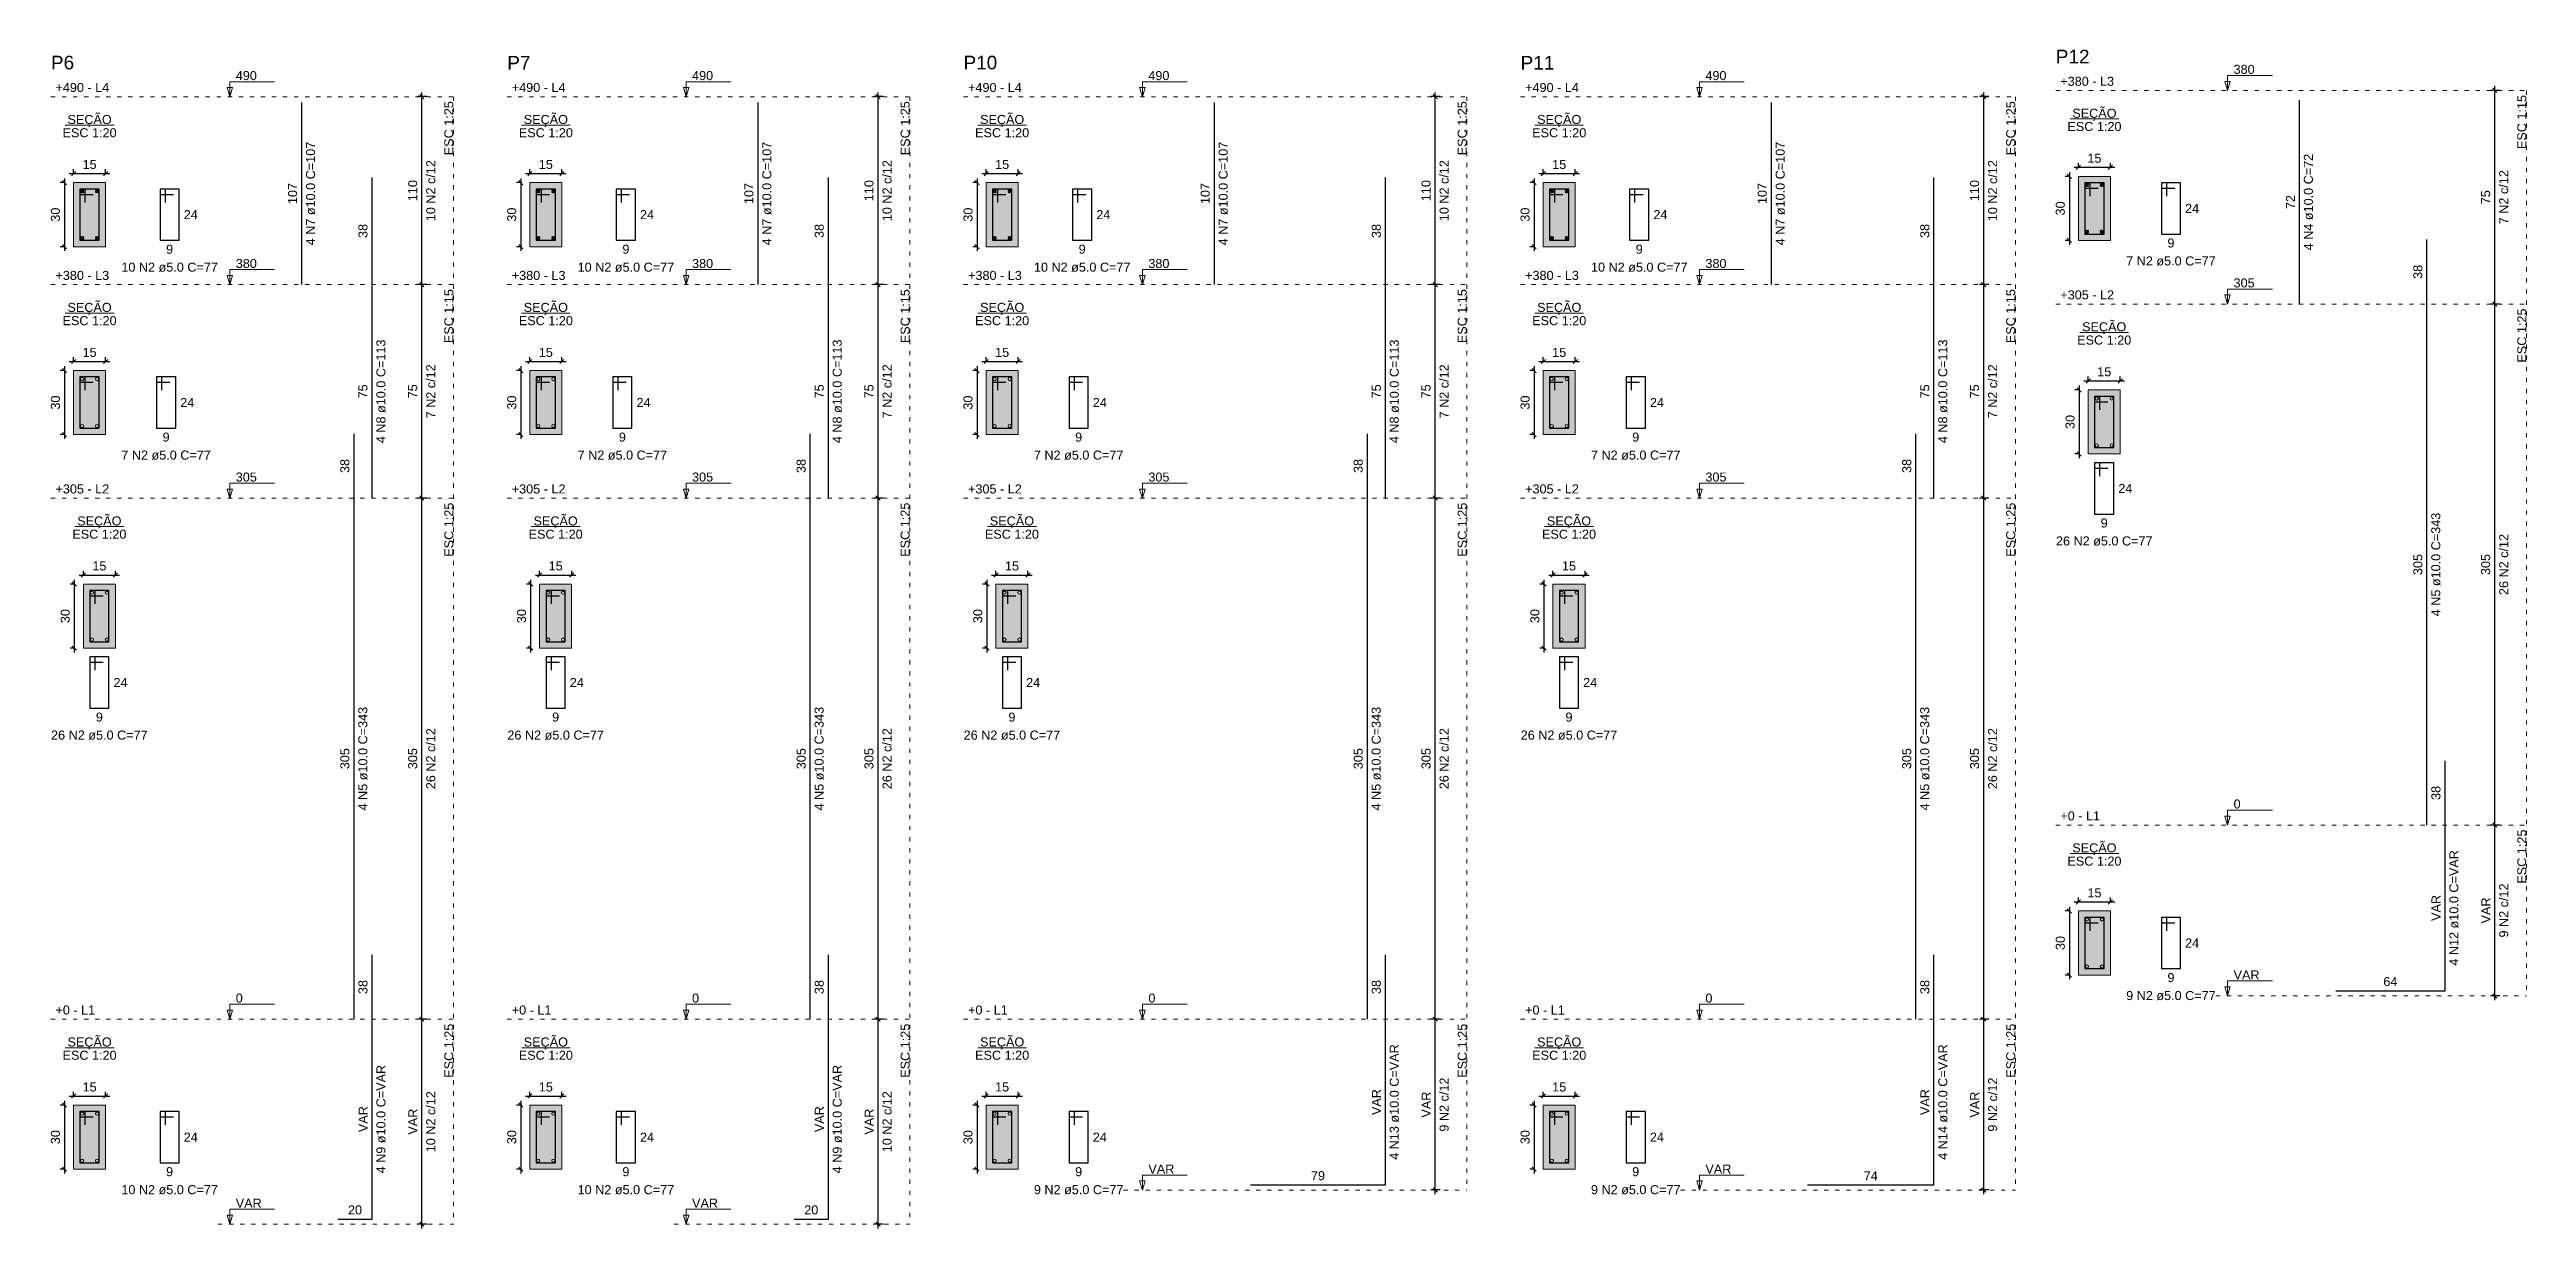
# Model space of a CAD drawing. Header units: inches. Extents: x -52 to 802, y -168 to 85.
# Drawn here: x 601.7 to 659.7, y 28.5 to 56.1 of the extents above; entities that cross this region are included whole.
import ezdxf

# ---------------------------------------------------------------- set-up
doc = ezdxf.new("R2010")
doc.units = ezdxf.units.IN
doc.header["$MEASUREMENT"] = 0
doc.linetypes.add('DOT2', pattern=[3.175, 0, -3.175])
for name, color, linetype, lineweight in [('Descrição da armadura', 7, 'Continuous', 5), ('DT-Barras na forma', 2, 'Continuous', 30), ('DT-Barras no corte', 5, 'Continuous', 5), ('DT-Barras rebatidas', 2, 'Continuous', 30), ('DT-Cotas', 9, 'Continuous', 5), ('DT-Forma', 5, 'Continuous', 5), ('DT-Hachura seção pilares', 252, 'Continuous', 5), ('DT-Pontilhado', 9, 'DOT2', 5), ('DT-Textos', 7, 'Continuous', 5), ('DT-Título', 3, 'Continuous', 20), ('Textos armaduras', 7, 'Continuous', 5)]:
    doc.layers.add(name, color=color, linetype=linetype, lineweight=lineweight)
doc.styles.add('Arial', font='arial.ttf')
doc.styles.get("Standard").update_dxf_attribs({"font": 'arial.ttf'})
doc.dimstyles.new('UM_15.000000', dxfattribs={"dimtxt": 0.18, "dimasz": 0.1, "dimexe": 0.1, "dimexo": 0.2, "dimgap": 0, "dimtad": 1, "dimtih": 1, "dimtoh": 1, "dimdec": 1, "dimlfac": 15, "dimzin": 0, "dimdsep": 46, "dimtxsty": 'Standard', "dimcen": 0.09, "dimdle": 0.1, "dimadec": 1, "dimazin": 2, "dimtfac": 1, "dimtdec": 4, "dimtofl": 0, "dimtmove": 0, "dimatfit": 3, "dimfxl": 1, "dimtolj": 1, "dimarcsym": 0})
doc.dimstyles.new('UM_20.000000', dxfattribs={"dimtxt": 0.18, "dimasz": 0.1, "dimexe": 0.1, "dimexo": 0.2, "dimgap": 0, "dimtad": 1, "dimtih": 1, "dimtoh": 1, "dimdec": 1, "dimlfac": 20, "dimzin": 0, "dimdsep": 46, "dimtxsty": 'Standard', "dimcen": 0.09, "dimdle": 0.1, "dimadec": 1, "dimazin": 2, "dimtfac": 1, "dimtdec": 4, "dimtofl": 0, "dimtmove": 0, "dimatfit": 3, "dimfxl": 1, "dimtolj": 1, "dimarcsym": 0})
doc.dimstyles.new('UM_25.000000', dxfattribs={"dimtxt": 0.18, "dimasz": 0.1, "dimexe": 0.1, "dimexo": 0.2, "dimgap": 0, "dimtad": 1, "dimtih": 1, "dimtoh": 1, "dimdec": 1, "dimlfac": 25, "dimzin": 0, "dimdsep": 46, "dimtxsty": 'Standard', "dimcen": 0.09, "dimdle": 0.1, "dimadec": 1, "dimazin": 2, "dimtfac": 1, "dimtdec": 4, "dimtofl": 0, "dimtmove": 0, "dimatfit": 3, "dimfxl": 1, "dimtolj": 1, "dimarcsym": 0})

msp = doc.modelspace()

# ---------------------------------------------------------------- texts
at = {"layer": 'Descrição da armadura', "linetype": 'Continuous', "char_height": 0.2118, "attachment_point": 8, "rotation": 90, "line_spacing_factor": 0.798, "style": 'Arial'}
for s, insert, width in [('4 N7 ø10.0 C=107', (607.9464, 52.6965), 4.8647), ('10 N2 c/12', (610.7585, 52.7645), 2.869342), ('4 N7 ø10.0 C=107', (618.6319, 52.6965), 4.8647), ('10 N2 c/12', (621.444, 52.7645), 2.869342), ('4 N7 ø10.0 C=107', (629.3173, 52.6965), 4.8647), ('10 N2 c/12', (634.4894, 52.7645), 2.869342), ('4 N7 ø10.0 C=107', (642.3628, 52.6965), 4.8647), ('10 N2 c/12', (647.3349, 52.7645), 2.869342), ('4 N4 ø10.0 C=72', (654.7315, 52.4967), 4.534748), ('7 N2 c/12', (659.3036, 52.61), 2.539389), ('4 N8 ø10.0 C=113', (609.5936, 48.0645), 4.8647), ('4 N8 ø10.0 C=113', (620.2791, 48.0645), 4.8647), ('4 N8 ø10.0 C=113', (633.3245, 48.0645), 4.8647), ('4 N8 ø10.0 C=113', (646.17, 48.0645), 4.8647), ('7 N2 c/12', (610.7585, 48.0645), 2.539389), ('7 N2 c/12', (621.444, 48.0645), 2.539389), ('7 N2 c/12', (634.4894, 48.0645), 2.539389), ('7 N2 c/12', (647.3349, 48.0645), 2.539389), ('4 N5 ø10.0 C=343', (657.7151, 44.01), 4.8647), ('26 N2 c/12', (659.3036, 44.01), 2.869342), ('4 N5 ø10.0 C=343', (609.17, 39.4645), 4.8647), ('4 N5 ø10.0 C=343', (619.8555, 39.4645), 4.8647), ('4 N5 ø10.0 C=343', (632.9009, 39.4645), 4.8647), ('4 N5 ø10.0 C=343', (645.7464, 39.4645), 4.8647), ('26 N2 c/12', (610.7585, 39.4645), 2.869342), ('26 N2 c/12', (621.444, 39.4645), 2.869342), ('26 N2 c/12', (634.4894, 39.4645), 2.869342), ('26 N2 c/12', (647.3349, 39.4645), 2.869342), ('4 N12 ø10.0 C=VAR', (658.1387, 35.97), 5.424664), ('9 N2 c/12', (659.3036, 35.91), 2.539389), ('4 N13 ø10.0 C=VAR', (633.3245, 31.4245), 5.424664), ('4 N14 ø10.0 C=VAR', (646.17, 31.4245), 5.424664), ('4 N9 ø10.0 C=VAR', (609.5936, 31.0245), 5.094711), ('4 N9 ø10.0 C=VAR', (620.2791, 31.0245), 5.094711), ('9 N2 c/12', (634.4894, 31.3645), 2.539389), ('9 N2 c/12', (647.3349, 31.3645), 2.539389), ('10 N2 c/12', (610.7585, 30.9645), 2.869342), ('10 N2 c/12', (621.444, 30.9645), 2.869342)]:
    msp.add_mtext(s, dxfattribs=dict(at, insert=insert, width=width))
at = {"layer": 'Descrição da armadura', "linetype": 'Continuous', "char_height": 0.2118, "attachment_point": 8, "line_spacing_factor": 0.798, "style": 'Arial'}
for s, insert, width in [('10 N2 ø5.0 C=77', (604.5343, 50.8611), 4.534748), ('10 N2 ø5.0 C=77', (615.2198, 50.8611), 4.534748), ('10 N2 ø5.0 C=77', (625.9052, 50.8611), 4.534748), ('10 N2 ø5.0 C=77', (638.9507, 50.8611), 4.534748), ('7 N2 ø5.0 C=77', (651.4018, 51.0066), 4.204795), ('7 N2 ø5.0 C=77', (604.4518, 46.4611), 4.204795), ('7 N2 ø5.0 C=77', (615.1373, 46.4611), 4.204795), ('7 N2 ø5.0 C=77', (625.8227, 46.4611), 4.204795), ('7 N2 ø5.0 C=77', (638.8682, 46.4611), 4.204795), ('26 N2 ø5.0 C=77', (649.8391, 44.4507), 4.534748), ('26 N2 ø5.0 C=77', (602.8891, 39.9052), 4.534748), ('26 N2 ø5.0 C=77', (613.5745, 39.9052), 4.534748), ('26 N2 ø5.0 C=77', (624.26, 39.9052), 4.534748), ('26 N2 ø5.0 C=77', (637.3054, 39.9052), 4.534748), ('9 N2 ø5.0 C=77', (651.4018, 33.8066), 4.204795), ('10 N2 ø5.0 C=77', (604.5343, 29.2611), 4.534748), ('10 N2 ø5.0 C=77', (615.2198, 29.2611), 4.534748), ('9 N2 ø5.0 C=77', (625.8227, 29.2611), 4.204795), ('9 N2 ø5.0 C=77', (638.8682, 29.2611), 4.204795)]:
    msp.add_mtext(s, dxfattribs=dict(at, insert=insert, width=width))
at = {"layer": 'DT-Cotas', "linetype": 'Continuous', "char_height": 0.2118, "attachment_point": 8, "rotation": 90, "line_spacing_factor": 0.798, "style": 'Arial'}
for s, insert, width in [('110', (610.3349, 52.7645), 0.989858), ('110', (621.0204, 52.7645), 0.989858), ('110', (634.0658, 52.7645), 0.989858), ('110', (646.9113, 52.7645), 0.989858), ('75', (658.88, 52.61), 0.659905), ('75', (610.3349, 48.0645), 0.659905), ('75', (621.0204, 48.0645), 0.659905), ('75', (634.0658, 48.0645), 0.659905), ('75', (646.9113, 48.0645), 0.659905), ('305', (658.88, 44.01), 0.989858), ('305', (610.3349, 39.4645), 0.989858), ('305', (621.0204, 39.4645), 0.989858), ('305', (634.0658, 39.4645), 0.989858), ('305', (646.9113, 39.4645), 0.989858), ('VAR', (658.88, 35.91), 1.219869), ('VAR', (634.0658, 31.3645), 1.219869), ('VAR', (646.9113, 31.3645), 1.219869), ('VAR', (610.3349, 30.9645), 1.219869), ('VAR', (621.0204, 30.9645), 1.219869)]:
    msp.add_mtext(s, dxfattribs=dict(at, insert=insert, width=width))
at = {"layer": 'DT-Textos', "char_height": 0.2118, "attachment_point": 7, "line_spacing_factor": 0.798, "style": 'Arial'}
for s, insert, width in [('380', (652.8684, 55.495), 1.18721), ('490', (606.0833, 55.3495), 1.18721), ('490', (616.7688, 55.3495), 1.18721), ('490', (627.4542, 55.3495), 1.18721), ('490', (640.4997, 55.3495), 1.18721), ('380', (606.0833, 50.9495), 1.18721), ('380', (616.7688, 50.9495), 1.18721), ('380', (627.4542, 50.9495), 1.18721), ('380', (640.4997, 50.9495), 1.18721), ('305', (652.8684, 50.495), 1.18721), ('305', (606.0833, 45.9495), 1.18721), ('305', (616.7688, 45.9495), 1.18721), ('305', (627.4542, 45.9495), 1.18721), ('305', (640.4997, 45.9495), 1.18721), ('0', (652.8684, 38.295), 0.395737), ('VAR', (652.8684, 34.295), 1.463079), ('0', (606.0833, 33.7495), 0.395737), ('0', (616.7688, 33.7495), 0.395737), ('0', (627.4542, 33.7495), 0.395737), ('0', (640.4997, 33.7495), 0.395737), ('VAR', (627.4542, 29.7495), 1.463079), ('VAR', (640.4997, 29.7495), 1.463079), ('VAR', (606.0833, 28.9495), 1.463079), ('VAR', (616.7688, 28.9495), 1.463079)]:
    msp.add_mtext(s, dxfattribs=dict(at, insert=insert, width=width))
at = {"layer": 'DT-Textos', "linetype": 'Continuous', "char_height": 0.2118, "line_spacing_factor": 0.798, "style": 'Arial'}
for s, insert, width, attachment_point in [('+490 - L4', (601.8613, 55.0704), 3.026568, 7), ('+490 - L4', (612.5467, 55.0704), 3.026568, 7), ('+490 - L4', (623.2322, 55.0704), 3.026568, 7), ('+490 - L4', (636.2776, 55.0704), 3.026568, 7), ('+380 - L3', (648.8113, 55.2159), 3.026568, 7), ('SEÇÃO', (602.6601, 54.2596), 2.49116, 8), ('SEÇÃO', (613.3451, 54.2596), 2.49116, 8), ('SEÇÃO', (624.0311, 54.2596), 2.49116, 8), ('SEÇÃO', (637.0761, 54.2596), 2.49116, 8), ('SEÇÃO', (649.6096, 54.4051), 2.49116, 8), ('ESC 1:20', (602.6599, 54.0114), 3.045677, 8), ('ESC 1:20', (613.3453, 54.0114), 3.045677, 8), ('ESC 1:20', (624.0308, 54.0114), 3.045677, 8), ('ESC 1:20', (637.0762, 54.0114), 3.045677, 8), ('ESC 1:20', (649.6099, 54.1569), 3.045677, 8), ('+380 - L3', (601.8613, 50.6704), 3.026568, 7), ('+380 - L3', (612.5467, 50.6704), 3.026568, 7), ('+380 - L3', (623.2322, 50.6704), 3.026568, 7), ('+380 - L3', (636.2776, 50.6704), 3.026568, 7), ('SEÇÃO', (602.6601, 49.8596), 2.49116, 8), ('SEÇÃO', (613.3451, 49.8596), 2.49116, 8), ('SEÇÃO', (624.0311, 49.8596), 2.49116, 8), ('SEÇÃO', (637.0761, 49.8596), 2.49116, 8), ('+305 - L2', (648.8113, 50.2159), 3.026568, 7), ('ESC 1:20', (602.6599, 49.6114), 3.045677, 8), ('ESC 1:20', (613.3453, 49.6114), 3.045677, 8), ('ESC 1:20', (624.0308, 49.6114), 3.045677, 8), ('ESC 1:20', (637.0762, 49.6114), 3.045677, 8), ('ESC 1:20', (649.8391, 49.1569), 3.045677, 8), ('SEÇÃO', (649.8386, 49.4051), 2.49116, 8), ('+305 - L2', (601.8613, 45.6704), 3.026568, 7), ('+305 - L2', (612.5467, 45.6704), 3.026568, 7), ('+305 - L2', (623.2322, 45.6704), 3.026568, 7), ('+305 - L2', (636.2776, 45.6704), 3.026568, 7), ('ESC 1:20', (602.8891, 44.6114), 3.045677, 8), ('SEÇÃO', (602.8891, 44.8596), 2.49116, 8), ('ESC 1:20', (613.5745, 44.6114), 3.045677, 8), ('SEÇÃO', (613.5741, 44.8596), 2.49116, 8), ('ESC 1:20', (624.26, 44.6114), 3.045677, 8), ('SEÇÃO', (624.2601, 44.8596), 2.49116, 8), ('ESC 1:20', (637.3054, 44.6114), 3.045677, 8), ('SEÇÃO', (637.3051, 44.8596), 2.49116, 8), ('+0 - L1', (648.8113, 38.0159), 2.235095, 7), ('ESC 1:20', (649.6099, 36.9569), 3.045677, 8), ('SEÇÃO', (649.6096, 37.2051), 2.49116, 8), ('+0 - L1', (601.8613, 33.4704), 2.235095, 7), ('+0 - L1', (612.5467, 33.4704), 2.235095, 7), ('+0 - L1', (623.2322, 33.4704), 2.235095, 7), ('+0 - L1', (636.2776, 33.4704), 2.235095, 7), ('ESC 1:20', (602.6599, 32.4114), 3.045677, 8), ('SEÇÃO', (602.6601, 32.6596), 2.49116, 8), ('ESC 1:20', (613.3453, 32.4114), 3.045677, 8), ('SEÇÃO', (613.3451, 32.6596), 2.49116, 8), ('ESC 1:20', (624.0308, 32.4114), 3.045677, 8), ('SEÇÃO', (624.0311, 32.6596), 2.49116, 8), ('ESC 1:20', (637.0762, 32.4114), 3.045677, 8), ('SEÇÃO', (637.0761, 32.6596), 2.49116, 8)]:
    msp.add_mtext(s, dxfattribs=dict(at, insert=insert, width=width, attachment_point=attachment_point))
at = {"layer": 'DT-Textos', "linetype": 'Continuous', "char_height": 0.2118, "width": 3.045677, "attachment_point": 9, "rotation": 90, "line_spacing_factor": 0.798, "style": 'Arial'}
for s, insert in [('ESC 1:25', (611.1821, 54.8586)), ('ESC 1:25', (621.8676, 54.8586)), ('ESC 1:25', (634.913, 54.8586)), ('ESC 1:25', (647.7585, 54.8586)), ('ESC 1:15', (659.7272, 55.0041)), ('ESC 1:15', (611.1821, 50.4586)), ('ESC 1:15', (621.8676, 50.4586)), ('ESC 1:15', (634.913, 50.4586)), ('ESC 1:15', (647.7585, 50.4586)), ('ESC 1:25', (659.7272, 50.0041)), ('ESC 1:25', (611.1821, 45.4586)), ('ESC 1:25', (621.8676, 45.4586)), ('ESC 1:25', (634.913, 45.4586)), ('ESC 1:25', (647.7585, 45.4586)), ('ESC 1:25', (659.7272, 37.8041)), ('ESC 1:25', (611.1821, 33.2586)), ('ESC 1:25', (621.8676, 33.2586)), ('ESC 1:25', (634.913, 33.2586)), ('ESC 1:25', (647.7585, 33.2586))]:
    msp.add_mtext(s, dxfattribs=dict(at, insert=insert))
at = {"layer": 'DT-Título', "linetype": 'Continuous', "char_height": 0.3177, "attachment_point": 7, "line_spacing_factor": 0.798, "style": 'Arial'}
for s, insert, width in [('P6', (601.7554, 55.5999), 0.870342), ('P7', (612.4408, 55.5999), 0.870342), ('P10', (623.1263, 55.5999), 0.870342), ('P11', (636.1717, 55.5999), 1.266079), ('P12', (648.7054, 55.7454), 1.266079)]:
    msp.add_mtext(s, dxfattribs=dict(at, insert=insert, width=width))
at = {"layer": 'Textos armaduras', "linetype": 'Continuous', "char_height": 0.2118, "attachment_point": 7, "rotation": 90, "line_spacing_factor": 0.798, "style": 'Arial'}
for s, insert, width in [('107', (607.5228, 52.4491), 0.989858), ('107', (618.2083, 52.4491), 0.989858), ('107', (628.8937, 52.4491), 0.989858), ('107', (641.9392, 52.4491), 0.989858), ('72', (654.3079, 52.3317), 0.659905), ('38', (609.17, 51.6552), 0.659905), ('38', (619.8555, 51.6552), 0.659905), ('38', (632.9009, 51.6552), 0.659905), ('38', (645.7464, 51.6552), 0.659905), ('38', (657.2915, 50.6984), 0.659905), ('75', (609.17, 47.8996), 0.659905), ('75', (619.8555, 47.8996), 0.659905), ('75', (632.9009, 47.8996), 0.659905), ('75', (645.7464, 47.8996), 0.659905), ('38', (608.7464, 46.1529), 0.659905), ('38', (619.4319, 46.1529), 0.659905), ('38', (632.4773, 46.1529), 0.659905), ('38', (645.3228, 46.1529), 0.659905), ('305', (657.2915, 43.7626), 0.989858), ('305', (608.7464, 39.2171), 0.989858), ('305', (619.4319, 39.2171), 0.989858), ('305', (632.4773, 39.2171), 0.989858), ('305', (645.3228, 39.2171), 0.989858), ('38', (657.7151, 38.4984), 0.659905), ('VAR', (657.7151, 35.6651), 1.219869), ('38', (609.17, 33.9529), 0.659905), ('38', (619.8555, 33.9529), 0.659905), ('38', (632.9009, 33.9529), 0.659905), ('38', (645.7464, 33.9529), 0.659905), ('VAR', (632.9009, 31.1196), 1.219869), ('VAR', (645.7464, 31.1196), 1.219869), ('VAR', (609.17, 30.7196), 1.219869), ('VAR', (619.8555, 30.7196), 1.219869)]:
    msp.add_mtext(s, dxfattribs=dict(at, insert=insert, width=width))
at = {"layer": 'Textos armaduras', "linetype": 'Continuous', "char_height": 0.2118, "attachment_point": 7, "line_spacing_factor": 0.798, "style": 'Arial'}
for s, insert, width in [('24', (604.8652, 52.0965), 0.659905), ('24', (615.5507, 52.0965), 0.659905), ('24', (626.2361, 52.0965), 0.659905), ('24', (639.2816, 52.0965), 0.659905), ('24', (651.7327, 52.242), 0.659905), ('9', (651.3193, 51.4302), 0.329953), ('9', (604.4518, 51.2847), 0.329953), ('9', (615.1373, 51.2847), 0.329953), ('9', (625.8227, 51.2847), 0.329953), ('9', (638.8682, 51.2847), 0.329953), ('24', (604.7827, 47.6965), 0.659905), ('24', (615.4682, 47.6965), 0.659905), ('24', (626.1536, 47.6965), 0.659905), ('24', (639.1991, 47.6965), 0.659905), ('9', (604.3693, 46.8847), 0.329953), ('9', (615.0548, 46.8847), 0.329953), ('9', (625.7402, 46.8847), 0.329953), ('9', (638.7857, 46.8847), 0.329953), ('24', (650.17, 45.6861), 0.659905), ('9', (649.7566, 44.8743), 0.329953), ('24', (603.22, 41.1406), 0.659905), ('24', (613.9054, 41.1406), 0.659905), ('24', (624.5909, 41.1406), 0.659905), ('24', (637.6363, 41.1406), 0.659905), ('9', (602.8066, 40.3288), 0.329953), ('9', (613.492, 40.3288), 0.329953), ('9', (624.1775, 40.3288), 0.329953), ('9', (637.2229, 40.3288), 0.329953), ('24', (651.7327, 35.042), 0.659905), ('9', (651.3193, 34.2302), 0.329953), ('64', (656.376, 34.1359), 0.659905), ('24', (604.8652, 30.4965), 0.659905), ('24', (615.5507, 30.4965), 0.659905), ('24', (626.1536, 30.4965), 0.659905), ('24', (639.1991, 30.4965), 0.659905), ('9', (604.4518, 29.6847), 0.329953), ('9', (615.1373, 29.6847), 0.329953), ('9', (625.7402, 29.6847), 0.329953), ('79', (631.2619, 29.5904), 0.659905), ('9', (638.7857, 29.6847), 0.329953), ('74', (644.2073, 29.5904), 0.659905), ('20', (608.711, 28.7904), 0.659905), ('20', (619.3964, 28.7904), 0.659905)]:
    msp.add_mtext(s, dxfattribs=dict(at, insert=insert, width=width))

# ---------------------------------------------------------------- blocks, each defined once
blk = doc.blocks.new('_Oblique')
at = {"color": 0, "linetype": 'ByBlock', "lineweight": -2}
blk.add_line((-0.5, -0.5), (0.5, 0.5), dxfattribs=at)
blk = doc.blocks.new('*D1655')
at = {"layer": 'Defpoints', "color": 0, "transparency": 16777216}
for p in [(649.235, 53.098), (649.023, 51.598), (649.235, 51.598)]:
    blk.add_point(p, dxfattribs=at)
at = {"layer": 'DT-Cotas', "color": 0, "lineweight": -2, "transparency": 16777216}
for p, q in [((649.035, 53.098), (648.923, 53.098)), ((649.023, 53.198), (649.023, 51.498)), ((649.035, 51.598), (648.923, 51.598))]:
    blk.add_line(p, q, dxfattribs=at)
at = {"layer": 'DT-Cotas', "color": 0, "lineweight": -2, "transparency": 16777216, "xscale": 0.1, "yscale": 0.1, "zscale": 0.1}
for p, rotation in [((649.023, 53.098), 90), ((649.023, 51.598), 270)]:
    blk.add_blockref('_Oblique', p, dxfattribs=dict(at, rotation=rotation))
at = {"layer": 'DT-Cotas', "transparency": 16777216, "insert": (648.811, 52.348), "char_height": 0.2118, "attachment_point": 5, "rotation": 90, "style": 'Arial'}
blk.add_mtext('\\A1;30', dxfattribs=at)
blk = doc.blocks.new('*D1656')
at = {"layer": 'Defpoints', "color": 0, "transparency": 16777216}
for p in [(649.235, 53.098), (649.985, 53.31), (649.985, 53.098)]:
    blk.add_point(p, dxfattribs=at)
at = {"layer": 'DT-Cotas', "color": 0, "lineweight": -2, "transparency": 16777216}
for p, q in [((649.235, 53.298), (649.235, 53.41)), ((649.985, 53.298), (649.985, 53.41)), ((649.135, 53.31), (650.085, 53.31))]:
    blk.add_line(p, q, dxfattribs=at)
at = {"layer": 'DT-Cotas', "color": 0, "lineweight": -2, "transparency": 16777216, "xscale": 0.1, "yscale": 0.1, "zscale": 0.1, "rotation": 180}
blk.add_blockref('_Oblique', (649.235, 53.31), dxfattribs=at)
at = {"layer": 'DT-Cotas', "color": 0, "lineweight": -2, "transparency": 16777216, "xscale": 0.1, "yscale": 0.1, "zscale": 0.1}
blk.add_blockref('_Oblique', (649.985, 53.31), dxfattribs=at)
at = {"layer": 'DT-Cotas', "transparency": 16777216, "insert": (649.61, 53.522), "char_height": 0.2118, "attachment_point": 5, "rotation": 0.00573, "style": 'Arial'}
blk.add_mtext('\\A1;15', dxfattribs=at)
blk = doc.blocks.new('*D1657')
at = {"layer": 'Defpoints', "color": 0, "transparency": 16777216}
for p in [(658.986, 55.11), (659.304, 55.11), (659.304, 50.11)]:
    blk.add_point(p, dxfattribs=at)
at = {"layer": 'DT-Cotas', "color": 0, "lineweight": -2, "transparency": 16777216}
for p, q in [((659.104, 55.11), (658.886, 55.11)), ((658.986, 50.01), (658.986, 55.21)), ((659.104, 50.11), (658.886, 50.11))]:
    blk.add_line(p, q, dxfattribs=at)
at = {"layer": 'DT-Cotas', "color": 0, "lineweight": -2, "transparency": 16777216, "xscale": 0.1, "yscale": 0.1, "zscale": 0.1}
for p, rotation in [((658.986, 55.11), 90), ((658.986, 50.11), 270)]:
    blk.add_blockref('_Oblique', p, dxfattribs=dict(at, rotation=rotation))
blk = doc.blocks.new('*D1658')
at = {"layer": 'Defpoints', "color": 0, "transparency": 16777216}
for p in [(649.464, 48.098), (649.252, 46.598), (649.464, 46.598)]:
    blk.add_point(p, dxfattribs=at)
at = {"layer": 'DT-Cotas', "color": 0, "lineweight": -2, "transparency": 16777216}
for p, q in [((649.252, 48.198), (649.252, 46.498)), ((649.264, 48.098), (649.152, 48.098)), ((649.264, 46.598), (649.152, 46.598))]:
    blk.add_line(p, q, dxfattribs=at)
at = {"layer": 'DT-Cotas', "color": 0, "lineweight": -2, "transparency": 16777216, "xscale": 0.1, "yscale": 0.1, "zscale": 0.1}
for p, rotation in [((649.252, 48.098), 90), ((649.252, 46.598), 270)]:
    blk.add_blockref('_Oblique', p, dxfattribs=dict(at, rotation=rotation))
at = {"layer": 'DT-Cotas', "transparency": 16777216, "insert": (649.04, 47.348), "char_height": 0.2118, "attachment_point": 5, "rotation": 90, "style": 'Arial'}
blk.add_mtext('\\A1;30', dxfattribs=at)
blk = doc.blocks.new('*D1659')
at = {"layer": 'Defpoints', "color": 0, "transparency": 16777216}
for p in [(650.214, 48.31), (649.464, 48.098), (650.214, 48.098)]:
    blk.add_point(p, dxfattribs=at)
at = {"layer": 'DT-Cotas', "color": 0, "lineweight": -2, "transparency": 16777216}
for p, q in [((649.364, 48.31), (650.314, 48.31)), ((649.464, 48.298), (649.464, 48.41)), ((650.214, 48.298), (650.214, 48.41))]:
    blk.add_line(p, q, dxfattribs=at)
at = {"layer": 'DT-Cotas', "color": 0, "lineweight": -2, "transparency": 16777216, "xscale": 0.1, "yscale": 0.1, "zscale": 0.1, "rotation": 180}
blk.add_blockref('_Oblique', (649.464, 48.31), dxfattribs=at)
at = {"layer": 'DT-Cotas', "color": 0, "lineweight": -2, "transparency": 16777216, "xscale": 0.1, "yscale": 0.1, "zscale": 0.1}
blk.add_blockref('_Oblique', (650.214, 48.31), dxfattribs=at)
at = {"layer": 'DT-Cotas', "transparency": 16777216, "insert": (649.839, 48.522), "char_height": 0.2118, "attachment_point": 5, "rotation": 0.00573, "style": 'Arial'}
blk.add_mtext('\\A1;15', dxfattribs=at)
blk = doc.blocks.new('*D1660')
at = {"layer": 'Defpoints', "color": 0, "transparency": 16777216}
for p in [(658.986, 50.11), (659.304, 50.11), (659.304, 37.91)]:
    blk.add_point(p, dxfattribs=at)
at = {"layer": 'DT-Cotas', "color": 0, "lineweight": -2, "transparency": 16777216}
for p, q in [((659.104, 50.11), (658.886, 50.11)), ((658.986, 37.81), (658.986, 50.21)), ((659.104, 37.91), (658.886, 37.91))]:
    blk.add_line(p, q, dxfattribs=at)
at = {"layer": 'DT-Cotas', "color": 0, "lineweight": -2, "transparency": 16777216, "xscale": 0.1, "yscale": 0.1, "zscale": 0.1}
for p, rotation in [((658.986, 50.11), 90), ((658.986, 37.91), 270)]:
    blk.add_blockref('_Oblique', p, dxfattribs=dict(at, rotation=rotation))
blk = doc.blocks.new('*D1661')
at = {"layer": 'Defpoints', "color": 0, "transparency": 16777216}
for p in [(649.235, 35.898), (649.023, 34.398), (649.235, 34.398)]:
    blk.add_point(p, dxfattribs=at)
at = {"layer": 'DT-Cotas', "color": 0, "lineweight": -2, "transparency": 16777216}
for p, q in [((649.023, 35.998), (649.023, 34.298)), ((649.035, 35.898), (648.923, 35.898)), ((649.035, 34.398), (648.923, 34.398))]:
    blk.add_line(p, q, dxfattribs=at)
at = {"layer": 'DT-Cotas', "color": 0, "lineweight": -2, "transparency": 16777216, "xscale": 0.1, "yscale": 0.1, "zscale": 0.1}
for p, rotation in [((649.023, 35.898), 90), ((649.023, 34.398), 270)]:
    blk.add_blockref('_Oblique', p, dxfattribs=dict(at, rotation=rotation))
at = {"layer": 'DT-Cotas', "transparency": 16777216, "insert": (648.811, 35.148), "char_height": 0.2118, "attachment_point": 5, "rotation": 90, "style": 'Arial'}
blk.add_mtext('\\A1;30', dxfattribs=at)
blk = doc.blocks.new('*D1662')
at = {"layer": 'Defpoints', "color": 0, "transparency": 16777216}
for p in [(649.985, 36.11), (649.235, 35.898), (649.985, 35.898)]:
    blk.add_point(p, dxfattribs=at)
at = {"layer": 'DT-Cotas', "color": 0, "lineweight": -2, "transparency": 16777216}
for p, q in [((649.135, 36.11), (650.085, 36.11)), ((649.235, 36.098), (649.235, 36.21)), ((649.985, 36.098), (649.985, 36.21))]:
    blk.add_line(p, q, dxfattribs=at)
at = {"layer": 'DT-Cotas', "color": 0, "lineweight": -2, "transparency": 16777216, "xscale": 0.1, "yscale": 0.1, "zscale": 0.1, "rotation": 180}
blk.add_blockref('_Oblique', (649.235, 36.11), dxfattribs=at)
at = {"layer": 'DT-Cotas', "color": 0, "lineweight": -2, "transparency": 16777216, "xscale": 0.1, "yscale": 0.1, "zscale": 0.1}
blk.add_blockref('_Oblique', (649.985, 36.11), dxfattribs=at)
at = {"layer": 'DT-Cotas', "transparency": 16777216, "insert": (649.61, 36.322), "char_height": 0.2118, "attachment_point": 5, "rotation": 0.00573, "style": 'Arial'}
blk.add_mtext('\\A1;15', dxfattribs=at)
blk = doc.blocks.new('*D1615')
at = {"layer": 'Defpoints', "color": 0, "transparency": 16777216}
for p in [(658.986, 37.91), (659.304, 37.91), (659.304, 33.91)]:
    blk.add_point(p, dxfattribs=at)
at = {"layer": 'DT-Cotas', "color": 0, "lineweight": -2, "transparency": 16777216}
for p, q in [((659.104, 37.91), (658.886, 37.91)), ((658.986, 33.81), (658.986, 38.01)), ((659.104, 33.91), (658.886, 33.91))]:
    blk.add_line(p, q, dxfattribs=at)
at = {"layer": 'DT-Cotas', "color": 0, "lineweight": -2, "transparency": 16777216, "xscale": 0.1, "yscale": 0.1, "zscale": 0.1}
for p, rotation in [((658.986, 37.91), 90), ((658.986, 33.91), 270)]:
    blk.add_blockref('_Oblique', p, dxfattribs=dict(at, rotation=rotation))
blk = doc.blocks.new('*D1737')
at = {"layer": 'Defpoints', "color": 0, "transparency": 16777216}
for p in [(602.285, 52.952), (602.073, 51.452), (602.285, 51.452)]:
    blk.add_point(p, dxfattribs=at)
at = {"layer": 'DT-Cotas', "color": 0, "lineweight": -2, "transparency": 16777216}
for p, q in [((602.085, 52.952), (601.973, 52.952)), ((602.073, 53.052), (602.073, 51.352)), ((602.085, 51.452), (601.973, 51.452))]:
    blk.add_line(p, q, dxfattribs=at)
at = {"layer": 'DT-Cotas', "color": 0, "lineweight": -2, "transparency": 16777216, "xscale": 0.1, "yscale": 0.1, "zscale": 0.1}
for p, rotation in [((602.073, 52.952), 90), ((602.073, 51.452), 270)]:
    blk.add_blockref('_Oblique', p, dxfattribs=dict(at, rotation=rotation))
at = {"layer": 'DT-Cotas', "transparency": 16777216, "insert": (601.861, 52.202), "char_height": 0.2118, "attachment_point": 5, "rotation": 90, "style": 'Arial'}
blk.add_mtext('\\A1;30', dxfattribs=at)
blk = doc.blocks.new('*D1738')
at = {"layer": 'Defpoints', "color": 0, "transparency": 16777216}
for p in [(602.285, 52.952), (603.035, 53.164), (603.035, 52.952)]:
    blk.add_point(p, dxfattribs=at)
at = {"layer": 'DT-Cotas', "color": 0, "lineweight": -2, "transparency": 16777216}
for p, q in [((602.185, 53.164), (603.135, 53.164)), ((602.285, 53.152), (602.285, 53.264)), ((603.035, 53.152), (603.035, 53.264))]:
    blk.add_line(p, q, dxfattribs=at)
at = {"layer": 'DT-Cotas', "color": 0, "lineweight": -2, "transparency": 16777216, "xscale": 0.1, "yscale": 0.1, "zscale": 0.1, "rotation": 180}
blk.add_blockref('_Oblique', (602.285, 53.164), dxfattribs=at)
at = {"layer": 'DT-Cotas', "color": 0, "lineweight": -2, "transparency": 16777216, "xscale": 0.1, "yscale": 0.1, "zscale": 0.1}
blk.add_blockref('_Oblique', (603.035, 53.164), dxfattribs=at)
at = {"layer": 'DT-Cotas', "transparency": 16777216, "insert": (602.66, 53.376), "char_height": 0.2118, "attachment_point": 5, "rotation": 0.00573, "style": 'Arial'}
blk.add_mtext('\\A1;15', dxfattribs=at)
blk = doc.blocks.new('*D1739')
at = {"layer": 'Defpoints', "color": 0, "transparency": 16777216}
for p in [(610.441, 54.965), (610.759, 54.965), (610.759, 50.565)]:
    blk.add_point(p, dxfattribs=at)
at = {"layer": 'DT-Cotas', "color": 0, "lineweight": -2, "transparency": 16777216}
for p, q in [((610.559, 54.965), (610.341, 54.965)), ((610.441, 50.465), (610.441, 55.065)), ((610.559, 50.565), (610.341, 50.565))]:
    blk.add_line(p, q, dxfattribs=at)
at = {"layer": 'DT-Cotas', "color": 0, "lineweight": -2, "transparency": 16777216, "xscale": 0.1, "yscale": 0.1, "zscale": 0.1}
for p, rotation in [((610.441, 54.965), 90), ((610.441, 50.565), 270)]:
    blk.add_blockref('_Oblique', p, dxfattribs=dict(at, rotation=rotation))
blk = doc.blocks.new('*D1740')
at = {"layer": 'Defpoints', "color": 0, "transparency": 16777216}
for p in [(602.285, 48.552), (602.073, 47.052), (602.285, 47.052)]:
    blk.add_point(p, dxfattribs=at)
at = {"layer": 'DT-Cotas', "color": 0, "lineweight": -2, "transparency": 16777216}
for p, q in [((602.085, 48.552), (601.973, 48.552)), ((602.073, 48.652), (602.073, 46.952)), ((602.085, 47.052), (601.973, 47.052))]:
    blk.add_line(p, q, dxfattribs=at)
at = {"layer": 'DT-Cotas', "color": 0, "lineweight": -2, "transparency": 16777216, "xscale": 0.1, "yscale": 0.1, "zscale": 0.1}
for p, rotation in [((602.073, 48.552), 90), ((602.073, 47.052), 270)]:
    blk.add_blockref('_Oblique', p, dxfattribs=dict(at, rotation=rotation))
at = {"layer": 'DT-Cotas', "transparency": 16777216, "insert": (601.861, 47.802), "char_height": 0.2118, "attachment_point": 5, "rotation": 90, "style": 'Arial'}
blk.add_mtext('\\A1;30', dxfattribs=at)
blk = doc.blocks.new('*D1741')
at = {"layer": 'Defpoints', "color": 0, "transparency": 16777216}
for p in [(603.035, 48.764), (602.285, 48.552), (603.035, 48.552)]:
    blk.add_point(p, dxfattribs=at)
at = {"layer": 'DT-Cotas', "color": 0, "lineweight": -2, "transparency": 16777216}
for p, q in [((602.185, 48.764), (603.135, 48.764)), ((602.285, 48.752), (602.285, 48.864)), ((603.035, 48.752), (603.035, 48.864))]:
    blk.add_line(p, q, dxfattribs=at)
at = {"layer": 'DT-Cotas', "color": 0, "lineweight": -2, "transparency": 16777216, "xscale": 0.1, "yscale": 0.1, "zscale": 0.1, "rotation": 180}
blk.add_blockref('_Oblique', (602.285, 48.764), dxfattribs=at)
at = {"layer": 'DT-Cotas', "color": 0, "lineweight": -2, "transparency": 16777216, "xscale": 0.1, "yscale": 0.1, "zscale": 0.1}
blk.add_blockref('_Oblique', (603.035, 48.764), dxfattribs=at)
at = {"layer": 'DT-Cotas', "transparency": 16777216, "insert": (602.66, 48.976), "char_height": 0.2118, "attachment_point": 5, "rotation": 0.00573, "style": 'Arial'}
blk.add_mtext('\\A1;15', dxfattribs=at)
blk = doc.blocks.new('*D1742')
at = {"layer": 'Defpoints', "color": 0, "transparency": 16777216}
for p in [(610.441, 50.565), (610.759, 50.565), (610.759, 45.565)]:
    blk.add_point(p, dxfattribs=at)
at = {"layer": 'DT-Cotas', "color": 0, "lineweight": -2, "transparency": 16777216}
for p, q in [((610.559, 50.565), (610.341, 50.565)), ((610.441, 45.465), (610.441, 50.665)), ((610.559, 45.565), (610.341, 45.565))]:
    blk.add_line(p, q, dxfattribs=at)
at = {"layer": 'DT-Cotas', "color": 0, "lineweight": -2, "transparency": 16777216, "xscale": 0.1, "yscale": 0.1, "zscale": 0.1}
for p, rotation in [((610.441, 50.565), 90), ((610.441, 45.565), 270)]:
    blk.add_blockref('_Oblique', p, dxfattribs=dict(at, rotation=rotation))
blk = doc.blocks.new('*D1743')
at = {"layer": 'Defpoints', "color": 0, "transparency": 16777216}
for p in [(602.514, 43.552), (602.302, 42.052), (602.514, 42.052)]:
    blk.add_point(p, dxfattribs=at)
at = {"layer": 'DT-Cotas', "color": 0, "lineweight": -2, "transparency": 16777216}
for p, q in [((602.314, 43.552), (602.202, 43.552)), ((602.302, 43.652), (602.302, 41.952)), ((602.314, 42.052), (602.202, 42.052))]:
    blk.add_line(p, q, dxfattribs=at)
at = {"layer": 'DT-Cotas', "color": 0, "lineweight": -2, "transparency": 16777216, "xscale": 0.1, "yscale": 0.1, "zscale": 0.1}
for p, rotation in [((602.302, 43.552), 90), ((602.302, 42.052), 270)]:
    blk.add_blockref('_Oblique', p, dxfattribs=dict(at, rotation=rotation))
at = {"layer": 'DT-Cotas', "transparency": 16777216, "insert": (602.09, 42.802), "char_height": 0.2118, "attachment_point": 5, "rotation": 90, "style": 'Arial'}
blk.add_mtext('\\A1;30', dxfattribs=at)
blk = doc.blocks.new('*D1744')
at = {"layer": 'Defpoints', "color": 0, "transparency": 16777216}
for p in [(602.514, 43.552), (603.264, 43.764), (603.264, 43.552)]:
    blk.add_point(p, dxfattribs=at)
at = {"layer": 'DT-Cotas', "color": 0, "lineweight": -2, "transparency": 16777216}
for p, q in [((602.414, 43.764), (603.364, 43.764)), ((602.514, 43.752), (602.514, 43.864)), ((603.264, 43.752), (603.264, 43.864))]:
    blk.add_line(p, q, dxfattribs=at)
at = {"layer": 'DT-Cotas', "color": 0, "lineweight": -2, "transparency": 16777216, "xscale": 0.1, "yscale": 0.1, "zscale": 0.1, "rotation": 180}
blk.add_blockref('_Oblique', (602.514, 43.764), dxfattribs=at)
at = {"layer": 'DT-Cotas', "color": 0, "lineweight": -2, "transparency": 16777216, "xscale": 0.1, "yscale": 0.1, "zscale": 0.1}
blk.add_blockref('_Oblique', (603.264, 43.764), dxfattribs=at)
at = {"layer": 'DT-Cotas', "transparency": 16777216, "insert": (602.889, 43.976), "char_height": 0.2118, "attachment_point": 5, "rotation": 0.00573, "style": 'Arial'}
blk.add_mtext('\\A1;15', dxfattribs=at)
blk = doc.blocks.new('*D1745')
at = {"layer": 'Defpoints', "color": 0, "transparency": 16777216}
for p in [(610.441, 45.565), (610.759, 45.565), (610.759, 33.365)]:
    blk.add_point(p, dxfattribs=at)
at = {"layer": 'DT-Cotas', "color": 0, "lineweight": -2, "transparency": 16777216}
for p, q in [((610.559, 45.565), (610.341, 45.565)), ((610.441, 33.265), (610.441, 45.665)), ((610.559, 33.365), (610.341, 33.365))]:
    blk.add_line(p, q, dxfattribs=at)
at = {"layer": 'DT-Cotas', "color": 0, "lineweight": -2, "transparency": 16777216, "xscale": 0.1, "yscale": 0.1, "zscale": 0.1}
for p, rotation in [((610.441, 45.565), 90), ((610.441, 33.365), 270)]:
    blk.add_blockref('_Oblique', p, dxfattribs=dict(at, rotation=rotation))
blk = doc.blocks.new('*D1746')
at = {"layer": 'Defpoints', "color": 0, "transparency": 16777216}
for p in [(602.285, 31.352), (602.073, 29.852), (602.285, 29.852)]:
    blk.add_point(p, dxfattribs=at)
at = {"layer": 'DT-Cotas', "color": 0, "lineweight": -2, "transparency": 16777216}
for p, q in [((602.085, 31.352), (601.973, 31.352)), ((602.073, 31.452), (602.073, 29.752)), ((602.085, 29.852), (601.973, 29.852))]:
    blk.add_line(p, q, dxfattribs=at)
at = {"layer": 'DT-Cotas', "color": 0, "lineweight": -2, "transparency": 16777216, "xscale": 0.1, "yscale": 0.1, "zscale": 0.1}
for p, rotation in [((602.073, 31.352), 90), ((602.073, 29.852), 270)]:
    blk.add_blockref('_Oblique', p, dxfattribs=dict(at, rotation=rotation))
at = {"layer": 'DT-Cotas', "transparency": 16777216, "insert": (601.861, 30.602), "char_height": 0.2118, "attachment_point": 5, "rotation": 90, "style": 'Arial'}
blk.add_mtext('\\A1;30', dxfattribs=at)
blk = doc.blocks.new('*D1747')
at = {"layer": 'Defpoints', "color": 0, "transparency": 16777216}
for p in [(602.285, 31.352), (603.035, 31.564), (603.035, 31.352)]:
    blk.add_point(p, dxfattribs=at)
at = {"layer": 'DT-Cotas', "color": 0, "lineweight": -2, "transparency": 16777216}
for p, q in [((602.185, 31.564), (603.135, 31.564)), ((602.285, 31.552), (602.285, 31.664)), ((603.035, 31.552), (603.035, 31.664))]:
    blk.add_line(p, q, dxfattribs=at)
at = {"layer": 'DT-Cotas', "color": 0, "lineweight": -2, "transparency": 16777216, "xscale": 0.1, "yscale": 0.1, "zscale": 0.1, "rotation": 180}
blk.add_blockref('_Oblique', (602.285, 31.564), dxfattribs=at)
at = {"layer": 'DT-Cotas', "color": 0, "lineweight": -2, "transparency": 16777216, "xscale": 0.1, "yscale": 0.1, "zscale": 0.1}
blk.add_blockref('_Oblique', (603.035, 31.564), dxfattribs=at)
at = {"layer": 'DT-Cotas', "transparency": 16777216, "insert": (602.66, 31.776), "char_height": 0.2118, "attachment_point": 5, "rotation": 0.00573, "style": 'Arial'}
blk.add_mtext('\\A1;15', dxfattribs=at)
blk = doc.blocks.new('*D1748')
at = {"layer": 'Defpoints', "color": 0, "transparency": 16777216}
for p in [(610.441, 33.365), (610.759, 33.365), (610.759, 28.565)]:
    blk.add_point(p, dxfattribs=at)
at = {"layer": 'DT-Cotas', "color": 0, "lineweight": -2, "transparency": 16777216}
for p, q in [((610.559, 33.365), (610.341, 33.365)), ((610.441, 28.465), (610.441, 33.465)), ((610.559, 28.565), (610.341, 28.565))]:
    blk.add_line(p, q, dxfattribs=at)
at = {"layer": 'DT-Cotas', "color": 0, "lineweight": -2, "transparency": 16777216, "xscale": 0.1, "yscale": 0.1, "zscale": 0.1}
for p, rotation in [((610.441, 33.365), 90), ((610.441, 28.565), 270)]:
    blk.add_blockref('_Oblique', p, dxfattribs=dict(at, rotation=rotation))
blk = doc.blocks.new('*D1749')
at = {"layer": 'Defpoints', "color": 0, "transparency": 16777216}
for p in [(612.97, 52.952), (612.759, 51.452), (612.97, 51.452)]:
    blk.add_point(p, dxfattribs=at)
at = {"layer": 'DT-Cotas', "color": 0, "lineweight": -2, "transparency": 16777216}
for p, q in [((612.77, 52.952), (612.659, 52.952)), ((612.759, 53.052), (612.759, 51.352)), ((612.77, 51.452), (612.659, 51.452))]:
    blk.add_line(p, q, dxfattribs=at)
at = {"layer": 'DT-Cotas', "color": 0, "lineweight": -2, "transparency": 16777216, "xscale": 0.1, "yscale": 0.1, "zscale": 0.1}
for p, rotation in [((612.759, 52.952), 90), ((612.759, 51.452), 270)]:
    blk.add_blockref('_Oblique', p, dxfattribs=dict(at, rotation=rotation))
at = {"layer": 'DT-Cotas', "transparency": 16777216, "insert": (612.547, 52.202), "char_height": 0.2118, "attachment_point": 5, "rotation": 90, "style": 'Arial'}
blk.add_mtext('\\A1;30', dxfattribs=at)
blk = doc.blocks.new('*D1750')
at = {"layer": 'Defpoints', "color": 0, "transparency": 16777216}
for p in [(612.97, 52.952), (613.72, 53.164), (613.72, 52.952)]:
    blk.add_point(p, dxfattribs=at)
at = {"layer": 'DT-Cotas', "color": 0, "lineweight": -2, "transparency": 16777216}
for p, q in [((612.87, 53.164), (613.82, 53.164)), ((612.97, 53.152), (612.97, 53.264)), ((613.72, 53.152), (613.72, 53.264))]:
    blk.add_line(p, q, dxfattribs=at)
at = {"layer": 'DT-Cotas', "color": 0, "lineweight": -2, "transparency": 16777216, "xscale": 0.1, "yscale": 0.1, "zscale": 0.1, "rotation": 180}
blk.add_blockref('_Oblique', (612.97, 53.164), dxfattribs=at)
at = {"layer": 'DT-Cotas', "color": 0, "lineweight": -2, "transparency": 16777216, "xscale": 0.1, "yscale": 0.1, "zscale": 0.1}
blk.add_blockref('_Oblique', (613.72, 53.164), dxfattribs=at)
at = {"layer": 'DT-Cotas', "transparency": 16777216, "insert": (613.345, 53.376), "char_height": 0.2118, "attachment_point": 5, "rotation": 0.00573, "style": 'Arial'}
blk.add_mtext('\\A1;15', dxfattribs=at)
blk = doc.blocks.new('*D1751')
at = {"layer": 'Defpoints', "color": 0, "transparency": 16777216}
for p in [(621.126, 54.965), (621.444, 54.965), (621.444, 50.565)]:
    blk.add_point(p, dxfattribs=at)
at = {"layer": 'DT-Cotas', "color": 0, "lineweight": -2, "transparency": 16777216}
for p, q in [((621.244, 54.965), (621.026, 54.965)), ((621.126, 50.465), (621.126, 55.065)), ((621.244, 50.565), (621.026, 50.565))]:
    blk.add_line(p, q, dxfattribs=at)
at = {"layer": 'DT-Cotas', "color": 0, "lineweight": -2, "transparency": 16777216, "xscale": 0.1, "yscale": 0.1, "zscale": 0.1}
for p, rotation in [((621.126, 54.965), 90), ((621.126, 50.565), 270)]:
    blk.add_blockref('_Oblique', p, dxfattribs=dict(at, rotation=rotation))
blk = doc.blocks.new('*D1723')
at = {"layer": 'Defpoints', "color": 0, "transparency": 16777216}
for p in [(612.97, 48.552), (612.759, 47.052), (612.97, 47.052)]:
    blk.add_point(p, dxfattribs=at)
at = {"layer": 'DT-Cotas', "color": 0, "lineweight": -2, "transparency": 16777216}
for p, q in [((612.77, 48.552), (612.659, 48.552)), ((612.759, 48.652), (612.759, 46.952)), ((612.77, 47.052), (612.659, 47.052))]:
    blk.add_line(p, q, dxfattribs=at)
at = {"layer": 'DT-Cotas', "color": 0, "lineweight": -2, "transparency": 16777216, "xscale": 0.1, "yscale": 0.1, "zscale": 0.1}
for p, rotation in [((612.759, 48.552), 90), ((612.759, 47.052), 270)]:
    blk.add_blockref('_Oblique', p, dxfattribs=dict(at, rotation=rotation))
at = {"layer": 'DT-Cotas', "transparency": 16777216, "insert": (612.547, 47.802), "char_height": 0.2118, "attachment_point": 5, "rotation": 90, "style": 'Arial'}
blk.add_mtext('\\A1;30', dxfattribs=at)
blk = doc.blocks.new('*D1724')
at = {"layer": 'Defpoints', "color": 0, "transparency": 16777216}
for p in [(613.72, 48.764), (612.97, 48.552), (613.72, 48.552)]:
    blk.add_point(p, dxfattribs=at)
at = {"layer": 'DT-Cotas', "color": 0, "lineweight": -2, "transparency": 16777216}
for p, q in [((612.87, 48.764), (613.82, 48.764)), ((612.97, 48.752), (612.97, 48.864)), ((613.72, 48.752), (613.72, 48.864))]:
    blk.add_line(p, q, dxfattribs=at)
at = {"layer": 'DT-Cotas', "color": 0, "lineweight": -2, "transparency": 16777216, "xscale": 0.1, "yscale": 0.1, "zscale": 0.1, "rotation": 180}
blk.add_blockref('_Oblique', (612.97, 48.764), dxfattribs=at)
at = {"layer": 'DT-Cotas', "color": 0, "lineweight": -2, "transparency": 16777216, "xscale": 0.1, "yscale": 0.1, "zscale": 0.1}
blk.add_blockref('_Oblique', (613.72, 48.764), dxfattribs=at)
at = {"layer": 'DT-Cotas', "transparency": 16777216, "insert": (613.345, 48.976), "char_height": 0.2118, "attachment_point": 5, "rotation": 0.00573, "style": 'Arial'}
blk.add_mtext('\\A1;15', dxfattribs=at)
blk = doc.blocks.new('*D1725')
at = {"layer": 'Defpoints', "color": 0, "transparency": 16777216}
for p in [(621.126, 50.565), (621.444, 50.565), (621.444, 45.565)]:
    blk.add_point(p, dxfattribs=at)
at = {"layer": 'DT-Cotas', "color": 0, "lineweight": -2, "transparency": 16777216}
for p, q in [((621.244, 50.565), (621.026, 50.565)), ((621.126, 45.465), (621.126, 50.665)), ((621.244, 45.565), (621.026, 45.565))]:
    blk.add_line(p, q, dxfattribs=at)
at = {"layer": 'DT-Cotas', "color": 0, "lineweight": -2, "transparency": 16777216, "xscale": 0.1, "yscale": 0.1, "zscale": 0.1}
for p, rotation in [((621.126, 50.565), 90), ((621.126, 45.565), 270)]:
    blk.add_blockref('_Oblique', p, dxfattribs=dict(at, rotation=rotation))
blk = doc.blocks.new('*D1726')
at = {"layer": 'Defpoints', "color": 0, "transparency": 16777216}
for p in [(613.2, 43.552), (612.988, 42.052), (613.2, 42.052)]:
    blk.add_point(p, dxfattribs=at)
at = {"layer": 'DT-Cotas', "color": 0, "lineweight": -2, "transparency": 16777216}
for p, q in [((613, 43.552), (612.888, 43.552)), ((612.988, 43.652), (612.988, 41.952)), ((613, 42.052), (612.888, 42.052))]:
    blk.add_line(p, q, dxfattribs=at)
at = {"layer": 'DT-Cotas', "color": 0, "lineweight": -2, "transparency": 16777216, "xscale": 0.1, "yscale": 0.1, "zscale": 0.1}
for p, rotation in [((612.988, 43.552), 90), ((612.988, 42.052), 270)]:
    blk.add_blockref('_Oblique', p, dxfattribs=dict(at, rotation=rotation))
at = {"layer": 'DT-Cotas', "transparency": 16777216, "insert": (612.776, 42.802), "char_height": 0.2118, "attachment_point": 5, "rotation": 90, "style": 'Arial'}
blk.add_mtext('\\A1;30', dxfattribs=at)
blk = doc.blocks.new('*D1727')
at = {"layer": 'Defpoints', "color": 0, "transparency": 16777216}
for p in [(613.2, 43.552), (613.95, 43.764), (613.95, 43.552)]:
    blk.add_point(p, dxfattribs=at)
at = {"layer": 'DT-Cotas', "color": 0, "lineweight": -2, "transparency": 16777216}
for p, q in [((613.1, 43.764), (614.05, 43.764)), ((613.2, 43.752), (613.2, 43.864)), ((613.95, 43.752), (613.95, 43.864))]:
    blk.add_line(p, q, dxfattribs=at)
at = {"layer": 'DT-Cotas', "color": 0, "lineweight": -2, "transparency": 16777216, "xscale": 0.1, "yscale": 0.1, "zscale": 0.1, "rotation": 180}
blk.add_blockref('_Oblique', (613.2, 43.764), dxfattribs=at)
at = {"layer": 'DT-Cotas', "color": 0, "lineweight": -2, "transparency": 16777216, "xscale": 0.1, "yscale": 0.1, "zscale": 0.1}
blk.add_blockref('_Oblique', (613.95, 43.764), dxfattribs=at)
at = {"layer": 'DT-Cotas', "transparency": 16777216, "insert": (613.575, 43.976), "char_height": 0.2118, "attachment_point": 5, "rotation": 0.00573, "style": 'Arial'}
blk.add_mtext('\\A1;15', dxfattribs=at)
blk = doc.blocks.new('*D1728')
at = {"layer": 'Defpoints', "color": 0, "transparency": 16777216}
for p in [(621.126, 45.565), (621.444, 45.565), (621.444, 33.365)]:
    blk.add_point(p, dxfattribs=at)
at = {"layer": 'DT-Cotas', "color": 0, "lineweight": -2, "transparency": 16777216}
for p, q in [((621.244, 45.565), (621.026, 45.565)), ((621.126, 33.265), (621.126, 45.665)), ((621.244, 33.365), (621.026, 33.365))]:
    blk.add_line(p, q, dxfattribs=at)
at = {"layer": 'DT-Cotas', "color": 0, "lineweight": -2, "transparency": 16777216, "xscale": 0.1, "yscale": 0.1, "zscale": 0.1}
for p, rotation in [((621.126, 45.565), 90), ((621.126, 33.365), 270)]:
    blk.add_blockref('_Oblique', p, dxfattribs=dict(at, rotation=rotation))
blk = doc.blocks.new('*D1729')
at = {"layer": 'Defpoints', "color": 0, "transparency": 16777216}
for p in [(612.97, 31.352), (612.759, 29.852), (612.97, 29.852)]:
    blk.add_point(p, dxfattribs=at)
at = {"layer": 'DT-Cotas', "color": 0, "lineweight": -2, "transparency": 16777216}
for p, q in [((612.77, 31.352), (612.659, 31.352)), ((612.759, 31.452), (612.759, 29.752)), ((612.77, 29.852), (612.659, 29.852))]:
    blk.add_line(p, q, dxfattribs=at)
at = {"layer": 'DT-Cotas', "color": 0, "lineweight": -2, "transparency": 16777216, "xscale": 0.1, "yscale": 0.1, "zscale": 0.1}
for p, rotation in [((612.759, 31.352), 90), ((612.759, 29.852), 270)]:
    blk.add_blockref('_Oblique', p, dxfattribs=dict(at, rotation=rotation))
at = {"layer": 'DT-Cotas', "transparency": 16777216, "insert": (612.547, 30.602), "char_height": 0.2118, "attachment_point": 5, "rotation": 90, "style": 'Arial'}
blk.add_mtext('\\A1;30', dxfattribs=at)
blk = doc.blocks.new('*D1730')
at = {"layer": 'Defpoints', "color": 0, "transparency": 16777216}
for p in [(612.97, 31.352), (613.72, 31.564), (613.72, 31.352)]:
    blk.add_point(p, dxfattribs=at)
at = {"layer": 'DT-Cotas', "color": 0, "lineweight": -2, "transparency": 16777216}
for p, q in [((612.87, 31.564), (613.82, 31.564)), ((612.97, 31.552), (612.97, 31.664)), ((613.72, 31.552), (613.72, 31.664))]:
    blk.add_line(p, q, dxfattribs=at)
at = {"layer": 'DT-Cotas', "color": 0, "lineweight": -2, "transparency": 16777216, "xscale": 0.1, "yscale": 0.1, "zscale": 0.1, "rotation": 180}
blk.add_blockref('_Oblique', (612.97, 31.564), dxfattribs=at)
at = {"layer": 'DT-Cotas', "color": 0, "lineweight": -2, "transparency": 16777216, "xscale": 0.1, "yscale": 0.1, "zscale": 0.1}
blk.add_blockref('_Oblique', (613.72, 31.564), dxfattribs=at)
at = {"layer": 'DT-Cotas', "transparency": 16777216, "insert": (613.345, 31.776), "char_height": 0.2118, "attachment_point": 5, "rotation": 0.00573, "style": 'Arial'}
blk.add_mtext('\\A1;15', dxfattribs=at)
blk = doc.blocks.new('*D1731')
at = {"layer": 'Defpoints', "color": 0, "transparency": 16777216}
for p in [(621.126, 33.365), (621.444, 33.365), (621.444, 28.565)]:
    blk.add_point(p, dxfattribs=at)
at = {"layer": 'DT-Cotas', "color": 0, "lineweight": -2, "transparency": 16777216}
for p, q in [((621.244, 33.365), (621.026, 33.365)), ((621.126, 28.465), (621.126, 33.465)), ((621.244, 28.565), (621.026, 28.565))]:
    blk.add_line(p, q, dxfattribs=at)
at = {"layer": 'DT-Cotas', "color": 0, "lineweight": -2, "transparency": 16777216, "xscale": 0.1, "yscale": 0.1, "zscale": 0.1}
for p, rotation in [((621.126, 33.365), 90), ((621.126, 28.565), 270)]:
    blk.add_blockref('_Oblique', p, dxfattribs=dict(at, rotation=rotation))
blk = doc.blocks.new('*D1712')
at = {"layer": 'Defpoints', "color": 0, "transparency": 16777216}
for p in [(623.656, 52.952), (623.444, 51.452), (623.656, 51.452)]:
    blk.add_point(p, dxfattribs=at)
at = {"layer": 'DT-Cotas', "color": 0, "lineweight": -2, "transparency": 16777216}
for p, q in [((623.456, 52.952), (623.344, 52.952)), ((623.444, 53.052), (623.444, 51.352)), ((623.456, 51.452), (623.344, 51.452))]:
    blk.add_line(p, q, dxfattribs=at)
at = {"layer": 'DT-Cotas', "color": 0, "lineweight": -2, "transparency": 16777216, "xscale": 0.1, "yscale": 0.1, "zscale": 0.1}
for p, rotation in [((623.444, 52.952), 90), ((623.444, 51.452), 270)]:
    blk.add_blockref('_Oblique', p, dxfattribs=dict(at, rotation=rotation))
at = {"layer": 'DT-Cotas', "transparency": 16777216, "insert": (623.232, 52.202), "char_height": 0.2118, "attachment_point": 5, "rotation": 90, "style": 'Arial'}
blk.add_mtext('\\A1;30', dxfattribs=at)
blk = doc.blocks.new('*D1713')
at = {"layer": 'Defpoints', "color": 0, "transparency": 16777216}
for p in [(623.656, 52.952), (624.406, 53.164), (624.406, 52.952)]:
    blk.add_point(p, dxfattribs=at)
at = {"layer": 'DT-Cotas', "color": 0, "lineweight": -2, "transparency": 16777216}
for p, q in [((623.556, 53.164), (624.506, 53.164)), ((623.656, 53.152), (623.656, 53.264)), ((624.406, 53.152), (624.406, 53.264))]:
    blk.add_line(p, q, dxfattribs=at)
at = {"layer": 'DT-Cotas', "color": 0, "lineweight": -2, "transparency": 16777216, "xscale": 0.1, "yscale": 0.1, "zscale": 0.1, "rotation": 180}
blk.add_blockref('_Oblique', (623.656, 53.164), dxfattribs=at)
at = {"layer": 'DT-Cotas', "color": 0, "lineweight": -2, "transparency": 16777216, "xscale": 0.1, "yscale": 0.1, "zscale": 0.1}
blk.add_blockref('_Oblique', (624.406, 53.164), dxfattribs=at)
at = {"layer": 'DT-Cotas', "transparency": 16777216, "insert": (624.031, 53.376), "char_height": 0.2118, "attachment_point": 5, "rotation": 0.00573, "style": 'Arial'}
blk.add_mtext('\\A1;15', dxfattribs=at)
blk = doc.blocks.new('*D1714')
at = {"layer": 'Defpoints', "color": 0, "transparency": 16777216}
for p in [(634.172, 54.965), (634.489, 54.965), (634.489, 50.565)]:
    blk.add_point(p, dxfattribs=at)
at = {"layer": 'DT-Cotas', "color": 0, "lineweight": -2, "transparency": 16777216}
for p, q in [((634.289, 54.965), (634.072, 54.965)), ((634.172, 50.465), (634.172, 55.065)), ((634.289, 50.565), (634.072, 50.565))]:
    blk.add_line(p, q, dxfattribs=at)
at = {"layer": 'DT-Cotas', "color": 0, "lineweight": -2, "transparency": 16777216, "xscale": 0.1, "yscale": 0.1, "zscale": 0.1}
for p, rotation in [((634.172, 54.965), 90), ((634.172, 50.565), 270)]:
    blk.add_blockref('_Oblique', p, dxfattribs=dict(at, rotation=rotation))
blk = doc.blocks.new('*D1715')
at = {"layer": 'Defpoints', "color": 0, "transparency": 16777216}
for p in [(623.656, 48.552), (623.444, 47.052), (623.656, 47.052)]:
    blk.add_point(p, dxfattribs=at)
at = {"layer": 'DT-Cotas', "color": 0, "lineweight": -2, "transparency": 16777216}
for p, q in [((623.456, 48.552), (623.344, 48.552)), ((623.444, 48.652), (623.444, 46.952)), ((623.456, 47.052), (623.344, 47.052))]:
    blk.add_line(p, q, dxfattribs=at)
at = {"layer": 'DT-Cotas', "color": 0, "lineweight": -2, "transparency": 16777216, "xscale": 0.1, "yscale": 0.1, "zscale": 0.1}
for p, rotation in [((623.444, 48.552), 90), ((623.444, 47.052), 270)]:
    blk.add_blockref('_Oblique', p, dxfattribs=dict(at, rotation=rotation))
at = {"layer": 'DT-Cotas', "transparency": 16777216, "insert": (623.232, 47.802), "char_height": 0.2118, "attachment_point": 5, "rotation": 90, "style": 'Arial'}
blk.add_mtext('\\A1;30', dxfattribs=at)
blk = doc.blocks.new('*D1716')
at = {"layer": 'Defpoints', "color": 0, "transparency": 16777216}
for p in [(624.406, 48.764), (623.656, 48.552), (624.406, 48.552)]:
    blk.add_point(p, dxfattribs=at)
at = {"layer": 'DT-Cotas', "color": 0, "lineweight": -2, "transparency": 16777216}
for p, q in [((623.556, 48.764), (624.506, 48.764)), ((623.656, 48.752), (623.656, 48.864)), ((624.406, 48.752), (624.406, 48.864))]:
    blk.add_line(p, q, dxfattribs=at)
at = {"layer": 'DT-Cotas', "color": 0, "lineweight": -2, "transparency": 16777216, "xscale": 0.1, "yscale": 0.1, "zscale": 0.1, "rotation": 180}
blk.add_blockref('_Oblique', (623.656, 48.764), dxfattribs=at)
at = {"layer": 'DT-Cotas', "color": 0, "lineweight": -2, "transparency": 16777216, "xscale": 0.1, "yscale": 0.1, "zscale": 0.1}
blk.add_blockref('_Oblique', (624.406, 48.764), dxfattribs=at)
at = {"layer": 'DT-Cotas', "transparency": 16777216, "insert": (624.031, 48.976), "char_height": 0.2118, "attachment_point": 5, "rotation": 0.00573, "style": 'Arial'}
blk.add_mtext('\\A1;15', dxfattribs=at)
blk = doc.blocks.new('*D1717')
at = {"layer": 'Defpoints', "color": 0, "transparency": 16777216}
for p in [(634.172, 50.565), (634.489, 50.565), (634.489, 45.565)]:
    blk.add_point(p, dxfattribs=at)
at = {"layer": 'DT-Cotas', "color": 0, "lineweight": -2, "transparency": 16777216}
for p, q in [((634.289, 50.565), (634.072, 50.565)), ((634.172, 45.465), (634.172, 50.665)), ((634.289, 45.565), (634.072, 45.565))]:
    blk.add_line(p, q, dxfattribs=at)
at = {"layer": 'DT-Cotas', "color": 0, "lineweight": -2, "transparency": 16777216, "xscale": 0.1, "yscale": 0.1, "zscale": 0.1}
for p, rotation in [((634.172, 50.565), 90), ((634.172, 45.565), 270)]:
    blk.add_blockref('_Oblique', p, dxfattribs=dict(at, rotation=rotation))
blk = doc.blocks.new('*D1718')
at = {"layer": 'Defpoints', "color": 0, "transparency": 16777216}
for p in [(623.885, 43.552), (623.673, 42.052), (623.885, 42.052)]:
    blk.add_point(p, dxfattribs=at)
at = {"layer": 'DT-Cotas', "color": 0, "lineweight": -2, "transparency": 16777216}
for p, q in [((623.685, 43.552), (623.573, 43.552)), ((623.673, 43.652), (623.673, 41.952)), ((623.685, 42.052), (623.573, 42.052))]:
    blk.add_line(p, q, dxfattribs=at)
at = {"layer": 'DT-Cotas', "color": 0, "lineweight": -2, "transparency": 16777216, "xscale": 0.1, "yscale": 0.1, "zscale": 0.1}
for p, rotation in [((623.673, 43.552), 90), ((623.673, 42.052), 270)]:
    blk.add_blockref('_Oblique', p, dxfattribs=dict(at, rotation=rotation))
at = {"layer": 'DT-Cotas', "transparency": 16777216, "insert": (623.461, 42.802), "char_height": 0.2118, "attachment_point": 5, "rotation": 90, "style": 'Arial'}
blk.add_mtext('\\A1;30', dxfattribs=at)
blk = doc.blocks.new('*D1719')
at = {"layer": 'Defpoints', "color": 0, "transparency": 16777216}
for p in [(623.885, 43.552), (624.635, 43.764), (624.635, 43.552)]:
    blk.add_point(p, dxfattribs=at)
at = {"layer": 'DT-Cotas', "color": 0, "lineweight": -2, "transparency": 16777216}
for p, q in [((623.785, 43.764), (624.735, 43.764)), ((623.885, 43.752), (623.885, 43.864)), ((624.635, 43.752), (624.635, 43.864))]:
    blk.add_line(p, q, dxfattribs=at)
at = {"layer": 'DT-Cotas', "color": 0, "lineweight": -2, "transparency": 16777216, "xscale": 0.1, "yscale": 0.1, "zscale": 0.1, "rotation": 180}
blk.add_blockref('_Oblique', (623.885, 43.764), dxfattribs=at)
at = {"layer": 'DT-Cotas', "color": 0, "lineweight": -2, "transparency": 16777216, "xscale": 0.1, "yscale": 0.1, "zscale": 0.1}
blk.add_blockref('_Oblique', (624.635, 43.764), dxfattribs=at)
at = {"layer": 'DT-Cotas', "transparency": 16777216, "insert": (624.26, 43.976), "char_height": 0.2118, "attachment_point": 5, "rotation": 0.00573, "style": 'Arial'}
blk.add_mtext('\\A1;15', dxfattribs=at)
blk = doc.blocks.new('*D1720')
at = {"layer": 'Defpoints', "color": 0, "transparency": 16777216}
for p in [(634.172, 45.565), (634.489, 45.565), (634.489, 33.365)]:
    blk.add_point(p, dxfattribs=at)
at = {"layer": 'DT-Cotas', "color": 0, "lineweight": -2, "transparency": 16777216}
for p, q in [((634.289, 45.565), (634.072, 45.565)), ((634.172, 33.265), (634.172, 45.665)), ((634.289, 33.365), (634.072, 33.365))]:
    blk.add_line(p, q, dxfattribs=at)
at = {"layer": 'DT-Cotas', "color": 0, "lineweight": -2, "transparency": 16777216, "xscale": 0.1, "yscale": 0.1, "zscale": 0.1}
for p, rotation in [((634.172, 45.565), 90), ((634.172, 33.365), 270)]:
    blk.add_blockref('_Oblique', p, dxfattribs=dict(at, rotation=rotation))
blk = doc.blocks.new('*D1721')
at = {"layer": 'Defpoints', "color": 0, "transparency": 16777216}
for p in [(623.656, 31.352), (623.444, 29.852), (623.656, 29.852)]:
    blk.add_point(p, dxfattribs=at)
at = {"layer": 'DT-Cotas', "color": 0, "lineweight": -2, "transparency": 16777216}
for p, q in [((623.456, 31.352), (623.344, 31.352)), ((623.444, 31.452), (623.444, 29.752)), ((623.456, 29.852), (623.344, 29.852))]:
    blk.add_line(p, q, dxfattribs=at)
at = {"layer": 'DT-Cotas', "color": 0, "lineweight": -2, "transparency": 16777216, "xscale": 0.1, "yscale": 0.1, "zscale": 0.1}
for p, rotation in [((623.444, 31.352), 90), ((623.444, 29.852), 270)]:
    blk.add_blockref('_Oblique', p, dxfattribs=dict(at, rotation=rotation))
at = {"layer": 'DT-Cotas', "transparency": 16777216, "insert": (623.232, 30.602), "char_height": 0.2118, "attachment_point": 5, "rotation": 90, "style": 'Arial'}
blk.add_mtext('\\A1;30', dxfattribs=at)
blk = doc.blocks.new('*D1722')
at = {"layer": 'Defpoints', "color": 0, "transparency": 16777216}
for p in [(623.656, 31.352), (624.406, 31.564), (624.406, 31.352)]:
    blk.add_point(p, dxfattribs=at)
at = {"layer": 'DT-Cotas', "color": 0, "lineweight": -2, "transparency": 16777216}
for p, q in [((623.556, 31.564), (624.506, 31.564)), ((623.656, 31.552), (623.656, 31.664)), ((624.406, 31.552), (624.406, 31.664))]:
    blk.add_line(p, q, dxfattribs=at)
at = {"layer": 'DT-Cotas', "color": 0, "lineweight": -2, "transparency": 16777216, "xscale": 0.1, "yscale": 0.1, "zscale": 0.1, "rotation": 180}
blk.add_blockref('_Oblique', (623.656, 31.564), dxfattribs=at)
at = {"layer": 'DT-Cotas', "color": 0, "lineweight": -2, "transparency": 16777216, "xscale": 0.1, "yscale": 0.1, "zscale": 0.1}
blk.add_blockref('_Oblique', (624.406, 31.564), dxfattribs=at)
at = {"layer": 'DT-Cotas', "transparency": 16777216, "insert": (624.031, 31.776), "char_height": 0.2118, "attachment_point": 5, "rotation": 0.00573, "style": 'Arial'}
blk.add_mtext('\\A1;15', dxfattribs=at)
blk = doc.blocks.new('*D1752')
at = {"layer": 'Defpoints', "color": 0, "transparency": 16777216}
for p in [(634.172, 33.365), (634.489, 33.365), (634.489, 29.365)]:
    blk.add_point(p, dxfattribs=at)
at = {"layer": 'DT-Cotas', "color": 0, "lineweight": -2, "transparency": 16777216}
for p, q in [((634.289, 33.365), (634.072, 33.365)), ((634.172, 29.265), (634.172, 33.465)), ((634.289, 29.365), (634.072, 29.365))]:
    blk.add_line(p, q, dxfattribs=at)
at = {"layer": 'DT-Cotas', "color": 0, "lineweight": -2, "transparency": 16777216, "xscale": 0.1, "yscale": 0.1, "zscale": 0.1}
for p, rotation in [((634.172, 33.365), 90), ((634.172, 29.365), 270)]:
    blk.add_blockref('_Oblique', p, dxfattribs=dict(at, rotation=rotation))
blk = doc.blocks.new('*D1753')
at = {"layer": 'Defpoints', "color": 0, "transparency": 16777216}
for p in [(636.701, 52.952), (636.489, 51.452), (636.701, 51.452)]:
    blk.add_point(p, dxfattribs=at)
at = {"layer": 'DT-Cotas', "color": 0, "lineweight": -2, "transparency": 16777216}
for p, q in [((636.501, 52.952), (636.389, 52.952)), ((636.489, 53.052), (636.489, 51.352)), ((636.501, 51.452), (636.389, 51.452))]:
    blk.add_line(p, q, dxfattribs=at)
at = {"layer": 'DT-Cotas', "color": 0, "lineweight": -2, "transparency": 16777216, "xscale": 0.1, "yscale": 0.1, "zscale": 0.1}
for p, rotation in [((636.489, 52.952), 90), ((636.489, 51.452), 270)]:
    blk.add_blockref('_Oblique', p, dxfattribs=dict(at, rotation=rotation))
at = {"layer": 'DT-Cotas', "transparency": 16777216, "insert": (636.278, 52.202), "char_height": 0.2118, "attachment_point": 5, "rotation": 90, "style": 'Arial'}
blk.add_mtext('\\A1;30', dxfattribs=at)
blk = doc.blocks.new('*D1754')
at = {"layer": 'Defpoints', "color": 0, "transparency": 16777216}
for p in [(636.701, 52.952), (637.451, 53.164), (637.451, 52.952)]:
    blk.add_point(p, dxfattribs=at)
at = {"layer": 'DT-Cotas', "color": 0, "lineweight": -2, "transparency": 16777216}
for p, q in [((636.601, 53.164), (637.551, 53.164)), ((636.701, 53.152), (636.701, 53.264)), ((637.451, 53.152), (637.451, 53.264))]:
    blk.add_line(p, q, dxfattribs=at)
at = {"layer": 'DT-Cotas', "color": 0, "lineweight": -2, "transparency": 16777216, "xscale": 0.1, "yscale": 0.1, "zscale": 0.1, "rotation": 180}
blk.add_blockref('_Oblique', (636.701, 53.164), dxfattribs=at)
at = {"layer": 'DT-Cotas', "color": 0, "lineweight": -2, "transparency": 16777216, "xscale": 0.1, "yscale": 0.1, "zscale": 0.1}
blk.add_blockref('_Oblique', (637.451, 53.164), dxfattribs=at)
at = {"layer": 'DT-Cotas', "transparency": 16777216, "insert": (637.076, 53.376), "char_height": 0.2118, "attachment_point": 5, "rotation": 0.00573, "style": 'Arial'}
blk.add_mtext('\\A1;15', dxfattribs=at)
blk = doc.blocks.new('*D1755')
at = {"layer": 'Defpoints', "color": 0, "transparency": 16777216}
for p in [(647.017, 54.965), (647.335, 54.965), (647.335, 50.565)]:
    blk.add_point(p, dxfattribs=at)
at = {"layer": 'DT-Cotas', "color": 0, "lineweight": -2, "transparency": 16777216}
for p, q in [((647.135, 54.965), (646.917, 54.965)), ((647.017, 50.465), (647.017, 55.065)), ((647.135, 50.565), (646.917, 50.565))]:
    blk.add_line(p, q, dxfattribs=at)
at = {"layer": 'DT-Cotas', "color": 0, "lineweight": -2, "transparency": 16777216, "xscale": 0.1, "yscale": 0.1, "zscale": 0.1}
for p, rotation in [((647.017, 54.965), 90), ((647.017, 50.565), 270)]:
    blk.add_blockref('_Oblique', p, dxfattribs=dict(at, rotation=rotation))
blk = doc.blocks.new('*D1756')
at = {"layer": 'Defpoints', "color": 0, "transparency": 16777216}
for p in [(636.701, 48.552), (636.489, 47.052), (636.701, 47.052)]:
    blk.add_point(p, dxfattribs=at)
at = {"layer": 'DT-Cotas', "color": 0, "lineweight": -2, "transparency": 16777216}
for p, q in [((636.501, 48.552), (636.389, 48.552)), ((636.489, 48.652), (636.489, 46.952)), ((636.501, 47.052), (636.389, 47.052))]:
    blk.add_line(p, q, dxfattribs=at)
at = {"layer": 'DT-Cotas', "color": 0, "lineweight": -2, "transparency": 16777216, "xscale": 0.1, "yscale": 0.1, "zscale": 0.1}
for p, rotation in [((636.489, 48.552), 90), ((636.489, 47.052), 270)]:
    blk.add_blockref('_Oblique', p, dxfattribs=dict(at, rotation=rotation))
at = {"layer": 'DT-Cotas', "transparency": 16777216, "insert": (636.278, 47.802), "char_height": 0.2118, "attachment_point": 5, "rotation": 90, "style": 'Arial'}
blk.add_mtext('\\A1;30', dxfattribs=at)
blk = doc.blocks.new('*D1757')
at = {"layer": 'Defpoints', "color": 0, "transparency": 16777216}
for p in [(637.451, 48.764), (636.701, 48.552), (637.451, 48.552)]:
    blk.add_point(p, dxfattribs=at)
at = {"layer": 'DT-Cotas', "color": 0, "lineweight": -2, "transparency": 16777216}
for p, q in [((636.601, 48.764), (637.551, 48.764)), ((636.701, 48.752), (636.701, 48.864)), ((637.451, 48.752), (637.451, 48.864))]:
    blk.add_line(p, q, dxfattribs=at)
at = {"layer": 'DT-Cotas', "color": 0, "lineweight": -2, "transparency": 16777216, "xscale": 0.1, "yscale": 0.1, "zscale": 0.1, "rotation": 180}
blk.add_blockref('_Oblique', (636.701, 48.764), dxfattribs=at)
at = {"layer": 'DT-Cotas', "color": 0, "lineweight": -2, "transparency": 16777216, "xscale": 0.1, "yscale": 0.1, "zscale": 0.1}
blk.add_blockref('_Oblique', (637.451, 48.764), dxfattribs=at)
at = {"layer": 'DT-Cotas', "transparency": 16777216, "insert": (637.076, 48.976), "char_height": 0.2118, "attachment_point": 5, "rotation": 0.00573, "style": 'Arial'}
blk.add_mtext('\\A1;15', dxfattribs=at)
blk = doc.blocks.new('*D1758')
at = {"layer": 'Defpoints', "color": 0, "transparency": 16777216}
for p in [(647.017, 50.565), (647.335, 50.565), (647.335, 45.565)]:
    blk.add_point(p, dxfattribs=at)
at = {"layer": 'DT-Cotas', "color": 0, "lineweight": -2, "transparency": 16777216}
for p, q in [((647.135, 50.565), (646.917, 50.565)), ((647.017, 45.465), (647.017, 50.665)), ((647.135, 45.565), (646.917, 45.565))]:
    blk.add_line(p, q, dxfattribs=at)
at = {"layer": 'DT-Cotas', "color": 0, "lineweight": -2, "transparency": 16777216, "xscale": 0.1, "yscale": 0.1, "zscale": 0.1}
for p, rotation in [((647.017, 50.565), 90), ((647.017, 45.565), 270)]:
    blk.add_blockref('_Oblique', p, dxfattribs=dict(at, rotation=rotation))
blk = doc.blocks.new('*D1759')
at = {"layer": 'Defpoints', "color": 0, "transparency": 16777216}
for p in [(636.93, 43.552), (636.719, 42.052), (636.93, 42.052)]:
    blk.add_point(p, dxfattribs=at)
at = {"layer": 'DT-Cotas', "color": 0, "lineweight": -2, "transparency": 16777216}
for p, q in [((636.73, 43.552), (636.619, 43.552)), ((636.719, 43.652), (636.719, 41.952)), ((636.73, 42.052), (636.619, 42.052))]:
    blk.add_line(p, q, dxfattribs=at)
at = {"layer": 'DT-Cotas', "color": 0, "lineweight": -2, "transparency": 16777216, "xscale": 0.1, "yscale": 0.1, "zscale": 0.1}
for p, rotation in [((636.719, 43.552), 90), ((636.719, 42.052), 270)]:
    blk.add_blockref('_Oblique', p, dxfattribs=dict(at, rotation=rotation))
at = {"layer": 'DT-Cotas', "transparency": 16777216, "insert": (636.507, 42.802), "char_height": 0.2118, "attachment_point": 5, "rotation": 90, "style": 'Arial'}
blk.add_mtext('\\A1;30', dxfattribs=at)
blk = doc.blocks.new('*D1732')
at = {"layer": 'Defpoints', "color": 0, "transparency": 16777216}
for p in [(636.93, 43.552), (637.68, 43.764), (637.68, 43.552)]:
    blk.add_point(p, dxfattribs=at)
at = {"layer": 'DT-Cotas', "color": 0, "lineweight": -2, "transparency": 16777216}
for p, q in [((636.83, 43.764), (637.78, 43.764)), ((636.93, 43.752), (636.93, 43.864)), ((637.68, 43.752), (637.68, 43.864))]:
    blk.add_line(p, q, dxfattribs=at)
at = {"layer": 'DT-Cotas', "color": 0, "lineweight": -2, "transparency": 16777216, "xscale": 0.1, "yscale": 0.1, "zscale": 0.1, "rotation": 180}
blk.add_blockref('_Oblique', (636.93, 43.764), dxfattribs=at)
at = {"layer": 'DT-Cotas', "color": 0, "lineweight": -2, "transparency": 16777216, "xscale": 0.1, "yscale": 0.1, "zscale": 0.1}
blk.add_blockref('_Oblique', (637.68, 43.764), dxfattribs=at)
at = {"layer": 'DT-Cotas', "transparency": 16777216, "insert": (637.305, 43.976), "char_height": 0.2118, "attachment_point": 5, "rotation": 0.00573, "style": 'Arial'}
blk.add_mtext('\\A1;15', dxfattribs=at)
blk = doc.blocks.new('*D1733')
at = {"layer": 'Defpoints', "color": 0, "transparency": 16777216}
for p in [(647.017, 45.565), (647.335, 45.565), (647.335, 33.365)]:
    blk.add_point(p, dxfattribs=at)
at = {"layer": 'DT-Cotas', "color": 0, "lineweight": -2, "transparency": 16777216}
for p, q in [((647.135, 45.565), (646.917, 45.565)), ((647.017, 33.265), (647.017, 45.665)), ((647.135, 33.365), (646.917, 33.365))]:
    blk.add_line(p, q, dxfattribs=at)
at = {"layer": 'DT-Cotas', "color": 0, "lineweight": -2, "transparency": 16777216, "xscale": 0.1, "yscale": 0.1, "zscale": 0.1}
for p, rotation in [((647.017, 45.565), 90), ((647.017, 33.365), 270)]:
    blk.add_blockref('_Oblique', p, dxfattribs=dict(at, rotation=rotation))
blk = doc.blocks.new('*D1734')
at = {"layer": 'Defpoints', "color": 0, "transparency": 16777216}
for p in [(636.701, 31.352), (636.489, 29.852), (636.701, 29.852)]:
    blk.add_point(p, dxfattribs=at)
at = {"layer": 'DT-Cotas', "color": 0, "lineweight": -2, "transparency": 16777216}
for p, q in [((636.501, 31.352), (636.389, 31.352)), ((636.489, 31.452), (636.489, 29.752)), ((636.501, 29.852), (636.389, 29.852))]:
    blk.add_line(p, q, dxfattribs=at)
at = {"layer": 'DT-Cotas', "color": 0, "lineweight": -2, "transparency": 16777216, "xscale": 0.1, "yscale": 0.1, "zscale": 0.1}
for p, rotation in [((636.489, 31.352), 90), ((636.489, 29.852), 270)]:
    blk.add_blockref('_Oblique', p, dxfattribs=dict(at, rotation=rotation))
at = {"layer": 'DT-Cotas', "transparency": 16777216, "insert": (636.278, 30.602), "char_height": 0.2118, "attachment_point": 5, "rotation": 90, "style": 'Arial'}
blk.add_mtext('\\A1;30', dxfattribs=at)
blk = doc.blocks.new('*D1735')
at = {"layer": 'Defpoints', "color": 0, "transparency": 16777216}
for p in [(636.701, 31.352), (637.451, 31.564), (637.451, 31.352)]:
    blk.add_point(p, dxfattribs=at)
at = {"layer": 'DT-Cotas', "color": 0, "lineweight": -2, "transparency": 16777216}
for p, q in [((636.601, 31.564), (637.551, 31.564)), ((636.701, 31.552), (636.701, 31.664)), ((637.451, 31.552), (637.451, 31.664))]:
    blk.add_line(p, q, dxfattribs=at)
at = {"layer": 'DT-Cotas', "color": 0, "lineweight": -2, "transparency": 16777216, "xscale": 0.1, "yscale": 0.1, "zscale": 0.1, "rotation": 180}
blk.add_blockref('_Oblique', (636.701, 31.564), dxfattribs=at)
at = {"layer": 'DT-Cotas', "color": 0, "lineweight": -2, "transparency": 16777216, "xscale": 0.1, "yscale": 0.1, "zscale": 0.1}
blk.add_blockref('_Oblique', (637.451, 31.564), dxfattribs=at)
at = {"layer": 'DT-Cotas', "transparency": 16777216, "insert": (637.076, 31.776), "char_height": 0.2118, "attachment_point": 5, "rotation": 0.00573, "style": 'Arial'}
blk.add_mtext('\\A1;15', dxfattribs=at)
blk = doc.blocks.new('*D1736')
at = {"layer": 'Defpoints', "color": 0, "transparency": 16777216}
for p in [(647.017, 33.365), (647.335, 33.365), (647.335, 29.365)]:
    blk.add_point(p, dxfattribs=at)
at = {"layer": 'DT-Cotas', "color": 0, "lineweight": -2, "transparency": 16777216}
for p, q in [((647.135, 33.365), (646.917, 33.365)), ((647.017, 29.265), (647.017, 33.465)), ((647.135, 29.365), (646.917, 29.365))]:
    blk.add_line(p, q, dxfattribs=at)
at = {"layer": 'DT-Cotas', "color": 0, "lineweight": -2, "transparency": 16777216, "xscale": 0.1, "yscale": 0.1, "zscale": 0.1}
for p, rotation in [((647.017, 33.365), 90), ((647.017, 29.365), 270)]:
    blk.add_blockref('_Oblique', p, dxfattribs=dict(at, rotation=rotation))

# ---------------------------------------------------------------- dimensions: what is measured, and where the dimension line sits
at = {"layer": 'DT-Cotas'}
for base, p1, p2, dimstyle, override, picture, middle in [((658.9859, 55.11), (659.3036, 50.11), (659.3036, 55.11), 'UM_15.000000', {"dimtxt": 0.2118, "dimasz": 0.1, "dimexe": 0.1, "dimexo": 0.2, "dimtad": 1, "dimtih": 0, "dimtoh": 0, "dimdec": 1, "dimlfac": 15, "dimzin": 8, "dimtxsty": 'Arial', "dimblk": 'Oblique', "dimblk1": 'Oblique', "dimblk2": 'Oblique', "dimsah": 1, "dimdle": 0.1, "dimse1": 0, "dimse2": 0, "dimclrt": 256, "dimadec": 1, "dimazin": 3, "dimtmove": 2, "dimldrblk": 'Oblique'}, '*D1657', (658.7741, 52.61)), ((610.4408, 54.9645), (610.7585, 50.5645), (610.7585, 54.9645), 'UM_25.000000', {"dimtxt": 0.2118, "dimasz": 0.1, "dimexe": 0.1, "dimexo": 0.2, "dimtad": 1, "dimtih": 0, "dimtoh": 0, "dimdec": 1, "dimlfac": 25, "dimzin": 8, "dimtxsty": 'Arial', "dimblk": 'Oblique', "dimblk1": 'Oblique', "dimblk2": 'Oblique', "dimsah": 1, "dimdle": 0.1, "dimse1": 0, "dimse2": 0, "dimclrt": 256, "dimadec": 1, "dimazin": 3, "dimtmove": 2, "dimldrblk": 'Oblique'}, '*D1739', (610.229, 52.7645)), ((621.1263, 54.9645), (621.444, 50.5645), (621.444, 54.9645), 'UM_25.000000', {"dimtxt": 0.2118, "dimasz": 0.1, "dimexe": 0.1, "dimexo": 0.2, "dimtad": 1, "dimtih": 0, "dimtoh": 0, "dimdec": 1, "dimlfac": 25, "dimzin": 8, "dimtxsty": 'Arial', "dimblk": 'Oblique', "dimblk1": 'Oblique', "dimblk2": 'Oblique', "dimsah": 1, "dimdle": 0.1, "dimse1": 0, "dimse2": 0, "dimclrt": 256, "dimadec": 1, "dimazin": 3, "dimtmove": 2, "dimldrblk": 'Oblique'}, '*D1751', (620.9145, 52.7645)), ((634.1717, 54.9645), (634.4894, 50.5645), (634.4894, 54.9645), 'UM_25.000000', {"dimtxt": 0.2118, "dimasz": 0.1, "dimexe": 0.1, "dimexo": 0.2, "dimtad": 1, "dimtih": 0, "dimtoh": 0, "dimdec": 1, "dimlfac": 25, "dimzin": 8, "dimtxsty": 'Arial', "dimblk": 'Oblique', "dimblk1": 'Oblique', "dimblk2": 'Oblique', "dimsah": 1, "dimdle": 0.1, "dimse1": 0, "dimse2": 0, "dimclrt": 256, "dimadec": 1, "dimazin": 3, "dimtmove": 2, "dimldrblk": 'Oblique'}, '*D1714', (633.9599, 52.7645)), ((647.0172, 54.9645), (647.3349, 50.5645), (647.3349, 54.9645), 'UM_25.000000', {"dimtxt": 0.2118, "dimasz": 0.1, "dimexe": 0.1, "dimexo": 0.2, "dimtad": 1, "dimtih": 0, "dimtoh": 0, "dimdec": 1, "dimlfac": 25, "dimzin": 8, "dimtxsty": 'Arial', "dimblk": 'Oblique', "dimblk1": 'Oblique', "dimblk2": 'Oblique', "dimsah": 1, "dimdle": 0.1, "dimse1": 0, "dimse2": 0, "dimclrt": 256, "dimadec": 1, "dimazin": 3, "dimtmove": 2, "dimldrblk": 'Oblique'}, '*D1755', (646.8054, 52.7645)), ((610.4408, 50.5645), (610.7585, 45.5645), (610.7585, 50.5645), 'UM_15.000000', {"dimtxt": 0.2118, "dimasz": 0.1, "dimexe": 0.1, "dimexo": 0.2, "dimtad": 1, "dimtih": 0, "dimtoh": 0, "dimdec": 1, "dimlfac": 15, "dimzin": 8, "dimtxsty": 'Arial', "dimblk": 'Oblique', "dimblk1": 'Oblique', "dimblk2": 'Oblique', "dimsah": 1, "dimdle": 0.1, "dimse1": 0, "dimse2": 0, "dimclrt": 256, "dimadec": 1, "dimazin": 3, "dimtmove": 2, "dimldrblk": 'Oblique'}, '*D1742', (610.229, 48.0645)), ((621.1263, 50.5645), (621.444, 45.5645), (621.444, 50.5645), 'UM_15.000000', {"dimtxt": 0.2118, "dimasz": 0.1, "dimexe": 0.1, "dimexo": 0.2, "dimtad": 1, "dimtih": 0, "dimtoh": 0, "dimdec": 1, "dimlfac": 15, "dimzin": 8, "dimtxsty": 'Arial', "dimblk": 'Oblique', "dimblk1": 'Oblique', "dimblk2": 'Oblique', "dimsah": 1, "dimdle": 0.1, "dimse1": 0, "dimse2": 0, "dimclrt": 256, "dimadec": 1, "dimazin": 3, "dimtmove": 2, "dimldrblk": 'Oblique'}, '*D1725', (620.9145, 48.0645)), ((634.1717, 50.5645), (634.4894, 45.5645), (634.4894, 50.5645), 'UM_15.000000', {"dimtxt": 0.2118, "dimasz": 0.1, "dimexe": 0.1, "dimexo": 0.2, "dimtad": 1, "dimtih": 0, "dimtoh": 0, "dimdec": 1, "dimlfac": 15, "dimzin": 8, "dimtxsty": 'Arial', "dimblk": 'Oblique', "dimblk1": 'Oblique', "dimblk2": 'Oblique', "dimsah": 1, "dimdle": 0.1, "dimse1": 0, "dimse2": 0, "dimclrt": 256, "dimadec": 1, "dimazin": 3, "dimtmove": 2, "dimldrblk": 'Oblique'}, '*D1717', (633.9599, 48.0645)), ((647.0172, 50.5645), (647.3349, 45.5645), (647.3349, 50.5645), 'UM_15.000000', {"dimtxt": 0.2118, "dimasz": 0.1, "dimexe": 0.1, "dimexo": 0.2, "dimtad": 1, "dimtih": 0, "dimtoh": 0, "dimdec": 1, "dimlfac": 15, "dimzin": 8, "dimtxsty": 'Arial', "dimblk": 'Oblique', "dimblk1": 'Oblique', "dimblk2": 'Oblique', "dimsah": 1, "dimdle": 0.1, "dimse1": 0, "dimse2": 0, "dimclrt": 256, "dimadec": 1, "dimazin": 3, "dimtmove": 2, "dimldrblk": 'Oblique'}, '*D1758', (646.8054, 48.0645)), ((658.9859, 50.11), (659.3036, 37.91), (659.3036, 50.11), 'UM_25.000000', {"dimtxt": 0.2118, "dimasz": 0.1, "dimexe": 0.1, "dimexo": 0.2, "dimtad": 1, "dimtih": 0, "dimtoh": 0, "dimdec": 1, "dimlfac": 25, "dimzin": 8, "dimtxsty": 'Arial', "dimblk": 'Oblique', "dimblk1": 'Oblique', "dimblk2": 'Oblique', "dimsah": 1, "dimdle": 0.1, "dimse1": 0, "dimse2": 0, "dimclrt": 256, "dimadec": 1, "dimazin": 3, "dimtmove": 2, "dimldrblk": 'Oblique'}, '*D1660', (658.7741, 44.01)), ((610.4408, 45.5645), (610.7585, 33.3645), (610.7585, 45.5645), 'UM_25.000000', {"dimtxt": 0.2118, "dimasz": 0.1, "dimexe": 0.1, "dimexo": 0.2, "dimtad": 1, "dimtih": 0, "dimtoh": 0, "dimdec": 1, "dimlfac": 25, "dimzin": 8, "dimtxsty": 'Arial', "dimblk": 'Oblique', "dimblk1": 'Oblique', "dimblk2": 'Oblique', "dimsah": 1, "dimdle": 0.1, "dimse1": 0, "dimse2": 0, "dimclrt": 256, "dimadec": 1, "dimazin": 3, "dimtmove": 2, "dimldrblk": 'Oblique'}, '*D1745', (610.229, 39.4645)), ((621.1263, 45.5645), (621.444, 33.3645), (621.444, 45.5645), 'UM_25.000000', {"dimtxt": 0.2118, "dimasz": 0.1, "dimexe": 0.1, "dimexo": 0.2, "dimtad": 1, "dimtih": 0, "dimtoh": 0, "dimdec": 1, "dimlfac": 25, "dimzin": 8, "dimtxsty": 'Arial', "dimblk": 'Oblique', "dimblk1": 'Oblique', "dimblk2": 'Oblique', "dimsah": 1, "dimdle": 0.1, "dimse1": 0, "dimse2": 0, "dimclrt": 256, "dimadec": 1, "dimazin": 3, "dimtmove": 2, "dimldrblk": 'Oblique'}, '*D1728', (620.9145, 39.4645)), ((634.1717, 45.5645), (634.4894, 33.3645), (634.4894, 45.5645), 'UM_25.000000', {"dimtxt": 0.2118, "dimasz": 0.1, "dimexe": 0.1, "dimexo": 0.2, "dimtad": 1, "dimtih": 0, "dimtoh": 0, "dimdec": 1, "dimlfac": 25, "dimzin": 8, "dimtxsty": 'Arial', "dimblk": 'Oblique', "dimblk1": 'Oblique', "dimblk2": 'Oblique', "dimsah": 1, "dimdle": 0.1, "dimse1": 0, "dimse2": 0, "dimclrt": 256, "dimadec": 1, "dimazin": 3, "dimtmove": 2, "dimldrblk": 'Oblique'}, '*D1720', (633.9599, 39.4645)), ((647.0172, 45.5645), (647.3349, 33.3645), (647.3349, 45.5645), 'UM_25.000000', {"dimtxt": 0.2118, "dimasz": 0.1, "dimexe": 0.1, "dimexo": 0.2, "dimtad": 1, "dimtih": 0, "dimtoh": 0, "dimdec": 1, "dimlfac": 25, "dimzin": 8, "dimtxsty": 'Arial', "dimblk": 'Oblique', "dimblk1": 'Oblique', "dimblk2": 'Oblique', "dimsah": 1, "dimdle": 0.1, "dimse1": 0, "dimse2": 0, "dimclrt": 256, "dimadec": 1, "dimazin": 3, "dimtmove": 2, "dimldrblk": 'Oblique'}, '*D1733', (646.8054, 39.4645)), ((658.9859, 37.91), (659.3036, 33.91), (659.3036, 37.91), 'UM_25.000000', {"dimtxt": 0.2118, "dimasz": 0.1, "dimexe": 0.1, "dimexo": 0.2, "dimtad": 1, "dimtih": 0, "dimtoh": 0, "dimdec": 1, "dimlfac": 25, "dimzin": 8, "dimtxsty": 'Arial', "dimblk": 'Oblique', "dimblk1": 'Oblique', "dimblk2": 'Oblique', "dimsah": 1, "dimdle": 0.1, "dimse1": 0, "dimse2": 0, "dimclrt": 256, "dimadec": 1, "dimazin": 3, "dimtmove": 2, "dimldrblk": 'Oblique'}, '*D1615', (658.7741, 35.91)), ((610.4408, 33.3645), (610.7585, 28.5645), (610.7585, 33.3645), 'UM_25.000000', {"dimtxt": 0.2118, "dimasz": 0.1, "dimexe": 0.1, "dimexo": 0.2, "dimtad": 1, "dimtih": 0, "dimtoh": 0, "dimdec": 1, "dimlfac": 25, "dimzin": 8, "dimtxsty": 'Arial', "dimblk": 'Oblique', "dimblk1": 'Oblique', "dimblk2": 'Oblique', "dimsah": 1, "dimdle": 0.1, "dimse1": 0, "dimse2": 0, "dimclrt": 256, "dimadec": 1, "dimazin": 3, "dimtmove": 2, "dimldrblk": 'Oblique'}, '*D1748', (610.229, 30.9645)), ((621.1263, 33.3645), (621.444, 28.5645), (621.444, 33.3645), 'UM_25.000000', {"dimtxt": 0.2118, "dimasz": 0.1, "dimexe": 0.1, "dimexo": 0.2, "dimtad": 1, "dimtih": 0, "dimtoh": 0, "dimdec": 1, "dimlfac": 25, "dimzin": 8, "dimtxsty": 'Arial', "dimblk": 'Oblique', "dimblk1": 'Oblique', "dimblk2": 'Oblique', "dimsah": 1, "dimdle": 0.1, "dimse1": 0, "dimse2": 0, "dimclrt": 256, "dimadec": 1, "dimazin": 3, "dimtmove": 2, "dimldrblk": 'Oblique'}, '*D1731', (620.9145, 30.9645)), ((634.1717, 33.3645), (634.4894, 29.3645), (634.4894, 33.3645), 'UM_25.000000', {"dimtxt": 0.2118, "dimasz": 0.1, "dimexe": 0.1, "dimexo": 0.2, "dimtad": 1, "dimtih": 0, "dimtoh": 0, "dimdec": 1, "dimlfac": 25, "dimzin": 8, "dimtxsty": 'Arial', "dimblk": 'Oblique', "dimblk1": 'Oblique', "dimblk2": 'Oblique', "dimsah": 1, "dimdle": 0.1, "dimse1": 0, "dimse2": 0, "dimclrt": 256, "dimadec": 1, "dimazin": 3, "dimtmove": 2, "dimldrblk": 'Oblique'}, '*D1752', (633.9599, 31.3645)), ((647.0172, 33.3645), (647.3349, 29.3645), (647.3349, 33.3645), 'UM_25.000000', {"dimtxt": 0.2118, "dimasz": 0.1, "dimexe": 0.1, "dimexo": 0.2, "dimtad": 1, "dimtih": 0, "dimtoh": 0, "dimdec": 1, "dimlfac": 25, "dimzin": 8, "dimtxsty": 'Arial', "dimblk": 'Oblique', "dimblk1": 'Oblique', "dimblk2": 'Oblique', "dimsah": 1, "dimdle": 0.1, "dimse1": 0, "dimse2": 0, "dimclrt": 256, "dimadec": 1, "dimazin": 3, "dimtmove": 2, "dimldrblk": 'Oblique'}, '*D1736', (646.8054, 31.3645))]:
    dim = msp.add_linear_dim(base=base, p1=p1, p2=p2, angle=90, text=' ', dimstyle=dimstyle, override=override, dxfattribs=at)
    dim.commit()
    dim.dimension.update_dxf_attribs({"geometry": picture, "text_midpoint": middle, "dimtype": 160, "text_rotation": 90})
for base, p1, p2, picture, middle in [((603.0349, 53.1642), (602.2849, 52.9524), (603.0349, 52.9524), '*D1738', (602.6599, 53.376)), ((613.7203, 53.1642), (612.9703, 52.9524), (613.7203, 52.9524), '*D1750', (613.3453, 53.376)), ((624.4058, 53.1642), (623.6558, 52.9524), (624.4058, 52.9524), '*D1713', (624.0308, 53.376)), ((637.4512, 53.1642), (636.7012, 52.9524), (637.4512, 52.9524), '*D1754', (637.0762, 53.376)), ((649.9849, 53.3097), (649.2349, 53.0979), (649.9849, 53.0979), '*D1656', (649.6099, 53.5215)), ((603.0349, 48.7642), (602.2849, 48.5524), (603.0349, 48.5524), '*D1741', (602.6599, 48.976)), ((613.7203, 48.7642), (612.9703, 48.5524), (613.7203, 48.5524), '*D1724', (613.3453, 48.976)), ((624.4058, 48.7642), (623.6558, 48.5524), (624.4058, 48.5524), '*D1716', (624.0308, 48.976)), ((637.4512, 48.7642), (636.7012, 48.5524), (637.4512, 48.5524), '*D1757', (637.0762, 48.976)), ((650.2141, 48.3097), (649.4641, 48.0979), (650.2141, 48.0979), '*D1659', (649.8391, 48.5215)), ((603.2641, 43.7642), (602.5141, 43.5524), (603.2641, 43.5524), '*D1744', (602.8891, 43.976)), ((613.9495, 43.7642), (613.1995, 43.5524), (613.9495, 43.5524), '*D1727', (613.5745, 43.976)), ((624.635, 43.7642), (623.885, 43.5524), (624.635, 43.5524), '*D1719', (624.26, 43.976)), ((637.6804, 43.7642), (636.9304, 43.5524), (637.6804, 43.5524), '*D1732', (637.3054, 43.976)), ((649.9849, 36.1097), (649.2349, 35.8979), (649.9849, 35.8979), '*D1662', (649.6099, 36.3215)), ((603.0349, 31.5642), (602.2849, 31.3524), (603.0349, 31.3524), '*D1747', (602.6599, 31.776)), ((613.7203, 31.5642), (612.9703, 31.3524), (613.7203, 31.3524), '*D1730', (613.3453, 31.776)), ((624.4058, 31.5642), (623.6558, 31.3524), (624.4058, 31.3524), '*D1722', (624.0308, 31.776)), ((637.4512, 31.5642), (636.7012, 31.3524), (637.4512, 31.3524), '*D1735', (637.0762, 31.776))]:
    dim = msp.add_linear_dim(base=base, p1=p1, p2=p2, dimstyle='UM_20.000000', override={"dimtxt": 0.2118, "dimasz": 0.1, "dimexe": 0.1, "dimexo": 0.2, "dimtad": 1, "dimtih": 0, "dimtoh": 0, "dimdec": 1, "dimlfac": 20, "dimzin": 8, "dimtxsty": 'Arial', "dimblk": 'Oblique', "dimblk1": 'Oblique', "dimblk2": 'Oblique', "dimsah": 1, "dimdle": 0.1, "dimse1": 0, "dimse2": 0, "dimclrt": 256, "dimadec": 1, "dimazin": 3, "dimtmove": 2, "dimldrblk": 'Oblique'}, dxfattribs=at)
    dim.commit()
    dim.dimension.update_dxf_attribs({"geometry": picture, "text_midpoint": middle, "dimtype": 160, "text_rotation": 0.00573})
for base, p1, p2, picture, middle in [((602.0731, 51.4524), (602.2849, 52.9524), (602.2849, 51.4524), '*D1737', (601.8613, 52.2024)), ((612.7585, 51.4524), (612.9703, 52.9524), (612.9703, 51.4524), '*D1749', (612.5467, 52.2024)), ((623.444, 51.4524), (623.6558, 52.9524), (623.6558, 51.4524), '*D1712', (623.2322, 52.2024)), ((636.4894, 51.4524), (636.7012, 52.9524), (636.7012, 51.4524), '*D1753', (636.2776, 52.2024)), ((649.0231, 51.5979), (649.2349, 53.0979), (649.2349, 51.5979), '*D1655', (648.8113, 52.3479)), ((602.0731, 47.0524), (602.2849, 48.5524), (602.2849, 47.0524), '*D1740', (601.8613, 47.8024)), ((612.7585, 47.0524), (612.9703, 48.5524), (612.9703, 47.0524), '*D1723', (612.5467, 47.8024)), ((623.444, 47.0524), (623.6558, 48.5524), (623.6558, 47.0524), '*D1715', (623.2322, 47.8024)), ((636.4894, 47.0524), (636.7012, 48.5524), (636.7012, 47.0524), '*D1756', (636.2776, 47.8024)), ((649.2523, 46.5979), (649.4641, 48.0979), (649.4641, 46.5979), '*D1658', (649.0405, 47.3479)), ((602.3023, 42.0524), (602.5141, 43.5524), (602.5141, 42.0524), '*D1743', (602.0905, 42.8024)), ((612.9877, 42.0524), (613.1995, 43.5524), (613.1995, 42.0524), '*D1726', (612.7759, 42.8024)), ((623.6732, 42.0524), (623.885, 43.5524), (623.885, 42.0524), '*D1718', (623.4614, 42.8024)), ((636.7186, 42.0524), (636.9304, 43.5524), (636.9304, 42.0524), '*D1759', (636.5068, 42.8024)), ((649.0231, 34.3979), (649.2349, 35.8979), (649.2349, 34.3979), '*D1661', (648.8113, 35.1479)), ((602.0731, 29.8524), (602.2849, 31.3524), (602.2849, 29.8524), '*D1746', (601.8613, 30.6024)), ((612.7585, 29.8524), (612.9703, 31.3524), (612.9703, 29.8524), '*D1729', (612.5467, 30.6024)), ((623.444, 29.8524), (623.6558, 31.3524), (623.6558, 29.8524), '*D1721', (623.2322, 30.6024)), ((636.4894, 29.8524), (636.7012, 31.3524), (636.7012, 29.8524), '*D1734', (636.2776, 30.6024))]:
    dim = msp.add_linear_dim(base=base, p1=p1, p2=p2, angle=90, dimstyle='UM_20.000000', override={"dimtxt": 0.2118, "dimasz": 0.1, "dimexe": 0.1, "dimexo": 0.2, "dimtad": 1, "dimtih": 0, "dimtoh": 0, "dimdec": 1, "dimlfac": 20, "dimzin": 8, "dimtxsty": 'Arial', "dimblk": 'Oblique', "dimblk1": 'Oblique', "dimblk2": 'Oblique', "dimsah": 1, "dimdle": 0.1, "dimse1": 0, "dimse2": 0, "dimclrt": 256, "dimadec": 1, "dimazin": 3, "dimtmove": 2, "dimldrblk": 'Oblique'}, dxfattribs=at)
    dim.commit()
    dim.dimension.update_dxf_attribs({"geometry": picture, "text_midpoint": middle, "dimtype": 160, "text_rotation": 90})

# ---------------------------------------------------------------- hatches: boundary and pattern name
at = {"layer": 'DT-Hachura seção pilares', "linetype": 'Continuous'}
for points in [[(602.2849, 51.4524), (602.2849, 51.4524), (603.0349, 51.4524), (603.0349, 52.9524), (602.2849, 52.9524), (602.2849, 51.4524)], [(612.9703, 51.4524), (612.9703, 51.4524), (613.7203, 51.4524), (613.7203, 52.9524), (612.9703, 52.9524), (612.9703, 51.4524)], [(623.6558, 51.4524), (623.6558, 51.4524), (624.4058, 51.4524), (624.4058, 52.9524), (623.6558, 52.9524), (623.6558, 51.4524)], [(636.7012, 51.4524), (636.7012, 51.4524), (637.4512, 51.4524), (637.4512, 52.9524), (636.7012, 52.9524), (636.7012, 51.4524)], [(649.2349, 51.5979), (649.2349, 51.5979), (649.9849, 51.5979), (649.9849, 53.0979), (649.2349, 53.0979), (649.2349, 51.5979)], [(602.2849, 47.0524), (602.2849, 47.0524), (603.0349, 47.0524), (603.0349, 48.5524), (602.2849, 48.5524), (602.2849, 47.0524)], [(612.9703, 47.0524), (612.9703, 47.0524), (613.7203, 47.0524), (613.7203, 48.5524), (612.9703, 48.5524), (612.9703, 47.0524)], [(623.6558, 47.0524), (623.6558, 47.0524), (624.4058, 47.0524), (624.4058, 48.5524), (623.6558, 48.5524), (623.6558, 47.0524)], [(636.7012, 47.0524), (636.7012, 47.0524), (637.4512, 47.0524), (637.4512, 48.5524), (636.7012, 48.5524), (636.7012, 47.0524)], [(649.4641, 46.5979), (649.4641, 46.5979), (650.2141, 46.5979), (650.2141, 48.0979), (649.4641, 48.0979), (649.4641, 46.5979)], [(602.5141, 42.0524), (602.5141, 42.0524), (603.2641, 42.0524), (603.2641, 43.5524), (602.5141, 43.5524), (602.5141, 42.0524)], [(613.1995, 42.0524), (613.1995, 42.0524), (613.9495, 42.0524), (613.9495, 43.5524), (613.1995, 43.5524), (613.1995, 42.0524)], [(623.885, 42.0524), (623.885, 42.0524), (624.635, 42.0524), (624.635, 43.5524), (623.885, 43.5524), (623.885, 42.0524)], [(636.9304, 42.0524), (636.9304, 42.0524), (637.6804, 42.0524), (637.6804, 43.5524), (636.9304, 43.5524), (636.9304, 42.0524)], [(649.2349, 34.3979), (649.2349, 34.3979), (649.9849, 34.3979), (649.9849, 35.8979), (649.2349, 35.8979), (649.2349, 34.3979)], [(602.2849, 29.8524), (602.2849, 29.8524), (603.0349, 29.8524), (603.0349, 31.3524), (602.2849, 31.3524), (602.2849, 29.8524)], [(612.9703, 29.8524), (612.9703, 29.8524), (613.7203, 29.8524), (613.7203, 31.3524), (612.9703, 31.3524), (612.9703, 29.8524)], [(623.6558, 29.8524), (623.6558, 29.8524), (624.4058, 29.8524), (624.4058, 31.3524), (623.6558, 31.3524), (623.6558, 29.8524)], [(636.7012, 29.8524), (636.7012, 29.8524), (637.4512, 29.8524), (637.4512, 31.3524), (636.7012, 31.3524), (636.7012, 29.8524)]]:
    msp.add_hatch(color=256, dxfattribs=at).paths.add_polyline_path(points)

# ---------------------------------------------------------------- linework, layer by layer
at = {"layer": 'DT-Barras na forma'}
for points in [[(602.5599, 52.4899), (602.5599, 52.8024), (602.4349, 52.8024), (602.4349, 51.6024), (602.8849, 51.6024), (602.8849, 52.8024), (602.4349, 52.8024), (602.4349, 52.6774), (602.7474, 52.6774)], [(613.2453, 52.4899), (613.2453, 52.8024), (613.1203, 52.8024), (613.1203, 51.6024), (613.5703, 51.6024), (613.5703, 52.8024), (613.1203, 52.8024), (613.1203, 52.6774), (613.4328, 52.6774)], [(623.9308, 52.4899), (623.9308, 52.8024), (623.8058, 52.8024), (623.8058, 51.6024), (624.2558, 51.6024), (624.2558, 52.8024), (623.8058, 52.8024), (623.8058, 52.6774), (624.1183, 52.6774)], [(636.9762, 52.4899), (636.9762, 52.8024), (636.8512, 52.8024), (636.8512, 51.6024), (637.3012, 51.6024), (637.3012, 52.8024), (636.8512, 52.8024), (636.8512, 52.6774), (637.1637, 52.6774)], [(649.5099, 52.6354), (649.5099, 52.9479), (649.3849, 52.9479), (649.3849, 51.7479), (649.8349, 51.7479), (649.8349, 52.9479), (649.3849, 52.9479), (649.3849, 52.8229), (649.6974, 52.8229)], [(602.5599, 48.0899), (602.5599, 48.4024), (602.4349, 48.4024), (602.4349, 47.2024), (602.8849, 47.2024), (602.8849, 48.4024), (602.4349, 48.4024), (602.4349, 48.2774), (602.7474, 48.2774)], [(613.2453, 48.0899), (613.2453, 48.4024), (613.1203, 48.4024), (613.1203, 47.2024), (613.5703, 47.2024), (613.5703, 48.4024), (613.1203, 48.4024), (613.1203, 48.2774), (613.4328, 48.2774)], [(623.9308, 48.0899), (623.9308, 48.4024), (623.8058, 48.4024), (623.8058, 47.2024), (624.2558, 47.2024), (624.2558, 48.4024), (623.8058, 48.4024), (623.8058, 48.2774), (624.1183, 48.2774)], [(636.9762, 48.0899), (636.9762, 48.4024), (636.8512, 48.4024), (636.8512, 47.2024), (637.3012, 47.2024), (637.3012, 48.4024), (636.8512, 48.4024), (636.8512, 48.2774), (637.1637, 48.2774)], [(649.7391, 47.6354), (649.7391, 47.9479), (649.6141, 47.9479), (649.6141, 46.7479), (650.0641, 46.7479), (650.0641, 47.9479), (649.6141, 47.9479), (649.6141, 47.8229), (649.9266, 47.8229)], [(602.7891, 43.0899), (602.7891, 43.4024), (602.6641, 43.4024), (602.6641, 42.2024), (603.1141, 42.2024), (603.1141, 43.4024), (602.6641, 43.4024), (602.6641, 43.2774), (602.9766, 43.2774)], [(613.4745, 43.0899), (613.4745, 43.4024), (613.3495, 43.4024), (613.3495, 42.2024), (613.7995, 42.2024), (613.7995, 43.4024), (613.3495, 43.4024), (613.3495, 43.2774), (613.662, 43.2774)], [(624.16, 43.0899), (624.16, 43.4024), (624.035, 43.4024), (624.035, 42.2024), (624.485, 42.2024), (624.485, 43.4024), (624.035, 43.4024), (624.035, 43.2774), (624.3475, 43.2774)], [(637.2054, 43.0899), (637.2054, 43.4024), (637.0804, 43.4024), (637.0804, 42.2024), (637.5304, 42.2024), (637.5304, 43.4024), (637.0804, 43.4024), (637.0804, 43.2774), (637.3929, 43.2774)], [(649.5099, 35.4354), (649.5099, 35.7479), (649.3849, 35.7479), (649.3849, 34.5479), (649.8349, 34.5479), (649.8349, 35.7479), (649.3849, 35.7479), (649.3849, 35.6229), (649.6974, 35.6229)], [(602.5599, 30.8899), (602.5599, 31.2024), (602.4349, 31.2024), (602.4349, 30.0024), (602.8849, 30.0024), (602.8849, 31.2024), (602.4349, 31.2024), (602.4349, 31.0774), (602.7474, 31.0774)], [(613.2453, 30.8899), (613.2453, 31.2024), (613.1203, 31.2024), (613.1203, 30.0024), (613.5703, 30.0024), (613.5703, 31.2024), (613.1203, 31.2024), (613.1203, 31.0774), (613.4328, 31.0774)], [(623.9308, 30.8899), (623.9308, 31.2024), (623.8058, 31.2024), (623.8058, 30.0024), (624.2558, 30.0024), (624.2558, 31.2024), (623.8058, 31.2024), (623.8058, 31.0774), (624.1183, 31.0774)], [(636.9762, 30.8899), (636.9762, 31.2024), (636.8512, 31.2024), (636.8512, 30.0024), (637.3012, 30.0024), (637.3012, 31.2024), (636.8512, 31.2024), (636.8512, 31.0774), (637.1637, 31.0774)]]:
    msp.add_lwpolyline(points, dxfattribs=at)
at = {"layer": 'DT-Barras no corte'}
for p, q in [((602.4474, 52.7149), (602.5224, 52.7899)), ((602.4474, 52.7899), (602.5224, 52.7149)), ((602.7974, 52.7149), (602.8724, 52.7899)), ((602.7974, 52.7899), (602.8724, 52.7149)), ((613.1328, 52.7149), (613.2078, 52.7899)), ((613.1328, 52.7899), (613.2078, 52.7149)), ((613.4828, 52.7149), (613.5578, 52.7899)), ((613.4828, 52.7899), (613.5578, 52.7149)), ((623.8183, 52.7149), (623.8933, 52.7899)), ((623.8183, 52.7899), (623.8933, 52.7149)), ((624.1683, 52.7149), (624.2433, 52.7899)), ((624.1683, 52.7899), (624.2433, 52.7149)), ((636.8637, 52.7149), (636.9387, 52.7899)), ((636.8637, 52.7899), (636.9387, 52.7149)), ((637.2137, 52.7149), (637.2887, 52.7899)), ((637.2137, 52.7899), (637.2887, 52.7149)), ((649.3974, 52.8604), (649.4724, 52.9354)), ((649.3974, 52.9354), (649.4724, 52.8604)), ((649.7474, 52.8604), (649.8224, 52.9354)), ((649.7474, 52.9354), (649.8224, 52.8604)), ((602.4474, 51.6149), (602.5224, 51.6899)), ((602.4474, 51.6899), (602.5224, 51.6149)), ((602.7974, 51.6149), (602.8724, 51.6899)), ((602.7974, 51.6899), (602.8724, 51.6149)), ((613.1328, 51.6149), (613.2078, 51.6899)), ((613.1328, 51.6899), (613.2078, 51.6149)), ((613.4828, 51.6149), (613.5578, 51.6899)), ((613.4828, 51.6899), (613.5578, 51.6149)), ((623.8183, 51.6149), (623.8933, 51.6899)), ((623.8183, 51.6899), (623.8933, 51.6149)), ((624.1683, 51.6149), (624.2433, 51.6899)), ((624.1683, 51.6899), (624.2433, 51.6149)), ((636.8637, 51.6149), (636.9387, 51.6899)), ((636.8637, 51.6899), (636.9387, 51.6149)), ((637.2137, 51.6149), (637.2887, 51.6899)), ((637.2137, 51.6899), (637.2887, 51.6149)), ((649.3974, 51.7604), (649.4724, 51.8354)), ((649.3974, 51.8354), (649.4724, 51.7604)), ((649.7474, 51.7604), (649.8224, 51.8354)), ((649.7474, 51.8354), (649.8224, 51.7604))]:
    msp.add_line(p, q, dxfattribs=at)
for centre in [(602.4849, 52.7524), (602.8349, 52.7524), (613.1703, 52.7524), (613.5203, 52.7524), (623.8558, 52.7524), (624.2058, 52.7524), (636.9012, 52.7524), (637.2512, 52.7524), (649.4349, 52.8979), (649.7849, 52.8979), (602.4849, 51.6524), (602.8349, 51.6524), (613.1703, 51.6524), (613.5203, 51.6524), (623.8558, 51.6524), (624.2058, 51.6524), (636.9012, 51.6524), (637.2512, 51.6524), (649.4349, 51.7979), (649.7849, 51.7979), (602.4849, 48.3524), (602.8349, 48.3524), (613.1703, 48.3524), (613.5203, 48.3524), (623.8558, 48.3524), (624.2058, 48.3524), (636.9012, 48.3524), (637.2512, 48.3524), (649.6641, 47.8979), (650.0141, 47.8979), (602.4849, 47.2524), (602.8349, 47.2524), (613.1703, 47.2524), (613.5203, 47.2524), (623.8558, 47.2524), (624.2058, 47.2524), (636.9012, 47.2524), (637.2512, 47.2524), (649.6641, 46.7979), (650.0141, 46.7979), (602.7141, 43.3524), (603.0641, 43.3524), (613.3995, 43.3524), (613.7495, 43.3524), (624.085, 43.3524), (624.435, 43.3524), (637.1304, 43.3524), (637.4804, 43.3524), (602.7141, 42.2524), (603.0641, 42.2524), (613.3995, 42.2524), (613.7495, 42.2524), (624.085, 42.2524), (624.435, 42.2524), (637.1304, 42.2524), (637.4804, 42.2524), (649.4349, 35.6979), (649.7849, 35.6979), (649.4349, 34.5979), (649.7849, 34.5979), (602.4849, 31.1524), (602.8349, 31.1524), (613.1703, 31.1524), (613.5203, 31.1524), (623.8558, 31.1524), (624.2058, 31.1524), (636.9012, 31.1524), (637.2512, 31.1524), (602.4849, 30.0524), (602.8349, 30.0524), (613.1703, 30.0524), (613.5203, 30.0524), (623.8558, 30.0524), (624.2058, 30.0524), (636.9012, 30.0524), (637.2512, 30.0524)]:
    msp.add_circle(centre, 0.0375, dxfattribs=at)
at = {"layer": 'DT-Barras rebatidas'}
for p, q in [((607.6287, 50.5645), (607.6287, 54.8285)), ((618.3142, 50.5645), (618.3142, 54.8285)), ((628.9996, 50.5645), (628.9996, 54.8285)), ((642.0451, 50.5645), (642.0451, 54.8285)), ((654.4138, 50.11), (654.4138, 54.8834)), ((604.4343, 52.8024), (604.3093, 52.8024)), ((604.3093, 52.8024), (604.3093, 51.6024)), ((604.7593, 52.8024), (604.3093, 52.8024)), ((604.3093, 52.8024), (604.3093, 52.6774)), ((604.4343, 52.4899), (604.4343, 52.8024)), ((604.7593, 51.6024), (604.7593, 52.8024)), ((609.2759, 50.5645), (609.2759, 53.0758)), ((615.1198, 52.8024), (614.9948, 52.8024)), ((614.9948, 52.8024), (614.9948, 51.6024)), ((615.4448, 52.8024), (614.9948, 52.8024)), ((614.9948, 52.8024), (614.9948, 52.6774)), ((615.1198, 52.4899), (615.1198, 52.8024)), ((615.4448, 51.6024), (615.4448, 52.8024)), ((619.9614, 50.5645), (619.9614, 53.0758)), ((625.8052, 52.8024), (625.6802, 52.8024)), ((625.6802, 52.8024), (625.6802, 51.6024)), ((626.1302, 52.8024), (625.6802, 52.8024)), ((625.6802, 52.8024), (625.6802, 52.6774)), ((625.8052, 52.4899), (625.8052, 52.8024)), ((626.1302, 51.6024), (626.1302, 52.8024)), ((633.0068, 50.5645), (633.0068, 53.0758)), ((638.8507, 52.8024), (638.7257, 52.8024)), ((638.7257, 52.8024), (638.7257, 51.6024)), ((639.1757, 52.8024), (638.7257, 52.8024)), ((638.7257, 52.8024), (638.7257, 52.6774)), ((638.8507, 52.4899), (638.8507, 52.8024)), ((639.1757, 51.6024), (639.1757, 52.8024)), ((645.8523, 50.5645), (645.8523, 53.0758)), ((651.3018, 52.9479), (651.1768, 52.9479)), ((651.1768, 52.9479), (651.1768, 51.7479)), ((651.6268, 52.9479), (651.1768, 52.9479)), ((651.1768, 52.9479), (651.1768, 52.8229)), ((651.1768, 52.8229), (651.4893, 52.8229)), ((651.3018, 52.6354), (651.3018, 52.9479)), ((651.6268, 51.7479), (651.6268, 52.9479)), ((604.3093, 52.6774), (604.6218, 52.6774)), ((614.9948, 52.6774), (615.3073, 52.6774)), ((625.6802, 52.6774), (625.9927, 52.6774)), ((638.7257, 52.6774), (639.0382, 52.6774)), ((651.1768, 51.7479), (651.6268, 51.7479)), ((604.3093, 51.6024), (604.7593, 51.6024)), ((614.9948, 51.6024), (615.4448, 51.6024)), ((625.6802, 51.6024), (626.1302, 51.6024)), ((638.7257, 51.6024), (639.1757, 51.6024)), ((657.3974, 50.11), (657.3974, 51.6168)), ((609.2759, 45.5645), (609.2759, 50.5645)), ((619.9614, 45.5645), (619.9614, 50.5645)), ((633.0068, 45.5645), (633.0068, 50.5645)), ((645.8523, 45.5645), (645.8523, 50.5645)), ((657.3974, 37.91), (657.3974, 50.11)), ((604.3518, 48.4024), (604.2268, 48.4024)), ((604.2268, 48.4024), (604.2268, 47.2024)), ((604.6768, 48.4024), (604.2268, 48.4024)), ((604.2268, 48.4024), (604.2268, 48.2774)), ((604.2268, 48.2774), (604.5393, 48.2774)), ((604.3518, 48.0899), (604.3518, 48.4024)), ((604.6768, 47.2024), (604.6768, 48.4024)), ((615.0373, 48.4024), (614.9123, 48.4024)), ((614.9123, 48.4024), (614.9123, 47.2024)), ((615.3623, 48.4024), (614.9123, 48.4024)), ((614.9123, 48.4024), (614.9123, 48.2774)), ((614.9123, 48.2774), (615.2248, 48.2774)), ((615.0373, 48.0899), (615.0373, 48.4024)), ((615.3623, 47.2024), (615.3623, 48.4024)), ((625.7227, 48.4024), (625.5977, 48.4024)), ((625.5977, 48.4024), (625.5977, 47.2024)), ((626.0477, 48.4024), (625.5977, 48.4024)), ((625.5977, 48.4024), (625.5977, 48.2774)), ((625.5977, 48.2774), (625.9102, 48.2774)), ((625.7227, 48.0899), (625.7227, 48.4024)), ((626.0477, 47.2024), (626.0477, 48.4024)), ((638.7682, 48.4024), (638.6432, 48.4024)), ((638.6432, 48.4024), (638.6432, 47.2024)), ((639.0932, 48.4024), (638.6432, 48.4024)), ((638.6432, 48.4024), (638.6432, 48.2774)), ((638.6432, 48.2774), (638.9557, 48.2774)), ((638.7682, 48.0899), (638.7682, 48.4024)), ((639.0932, 47.2024), (639.0932, 48.4024)), ((604.2268, 47.2024), (604.6768, 47.2024)), ((608.8523, 45.5645), (608.8523, 47.0713)), ((614.9123, 47.2024), (615.3623, 47.2024)), ((619.5378, 45.5645), (619.5378, 47.0713)), ((625.5977, 47.2024), (626.0477, 47.2024)), ((632.5832, 45.5645), (632.5832, 47.0713)), ((638.6432, 47.2024), (639.0932, 47.2024)), ((645.4287, 45.5645), (645.4287, 47.0713)), ((649.7391, 46.392), (649.6141, 46.392)), ((649.6141, 46.392), (649.6141, 45.192)), ((650.0641, 46.392), (649.6141, 46.392)), ((649.6141, 46.392), (649.6141, 46.267)), ((649.6141, 46.267), (649.9266, 46.267)), ((649.7391, 46.0795), (649.7391, 46.392)), ((650.0641, 45.192), (650.0641, 46.392)), ((608.8523, 33.3645), (608.8523, 45.5645)), ((619.5378, 33.3645), (619.5378, 45.5645)), ((632.5832, 33.3645), (632.5832, 45.5645)), ((645.4287, 33.3645), (645.4287, 45.5645)), ((649.6141, 45.192), (650.0641, 45.192)), ((602.7891, 41.8465), (602.6641, 41.8465)), ((602.6641, 41.8465), (602.6641, 40.6465)), ((603.1141, 41.8465), (602.6641, 41.8465)), ((602.6641, 41.8465), (602.6641, 41.7215)), ((602.7891, 41.534), (602.7891, 41.8465)), ((603.1141, 40.6465), (603.1141, 41.8465)), ((613.4745, 41.8465), (613.3495, 41.8465)), ((613.3495, 41.8465), (613.3495, 40.6465)), ((613.7995, 41.8465), (613.3495, 41.8465)), ((613.3495, 41.8465), (613.3495, 41.7215)), ((613.4745, 41.534), (613.4745, 41.8465)), ((613.7995, 40.6465), (613.7995, 41.8465)), ((624.16, 41.8465), (624.035, 41.8465)), ((624.035, 41.8465), (624.035, 40.6465)), ((624.485, 41.8465), (624.035, 41.8465)), ((624.035, 41.8465), (624.035, 41.7215)), ((624.16, 41.534), (624.16, 41.8465)), ((624.485, 40.6465), (624.485, 41.8465)), ((637.2054, 41.8465), (637.0804, 41.8465)), ((637.0804, 41.8465), (637.0804, 40.6465)), ((637.5304, 41.8465), (637.0804, 41.8465)), ((637.0804, 41.8465), (637.0804, 41.7215)), ((637.2054, 41.534), (637.2054, 41.8465)), ((637.5304, 40.6465), (637.5304, 41.8465)), ((602.6641, 41.7215), (602.9766, 41.7215)), ((613.3495, 41.7215), (613.662, 41.7215)), ((624.035, 41.7215), (624.3475, 41.7215)), ((637.0804, 41.7215), (637.3929, 41.7215)), ((602.6641, 40.6465), (603.1141, 40.6465)), ((613.3495, 40.6465), (613.7995, 40.6465)), ((624.035, 40.6465), (624.485, 40.6465)), ((637.0804, 40.6465), (637.5304, 40.6465)), ((657.821, 37.91), (657.821, 39.4168)), ((657.821, 34.03), (657.821, 37.91)), ((651.3018, 35.7479), (651.1768, 35.7479)), ((651.1768, 35.7479), (651.1768, 34.5479)), ((651.6268, 35.7479), (651.1768, 35.7479)), ((651.1768, 35.7479), (651.1768, 35.6229)), ((651.1768, 35.6229), (651.4893, 35.6229)), ((651.3018, 35.4354), (651.3018, 35.7479)), ((651.6268, 34.5479), (651.6268, 35.7479)), ((609.2759, 33.3645), (609.2759, 34.8713)), ((619.9614, 33.3645), (619.9614, 34.8713)), ((633.0068, 33.3645), (633.0068, 34.8713)), ((645.8523, 33.3645), (645.8523, 34.8713)), ((651.1768, 34.5479), (651.6268, 34.5479)), ((655.261, 34.03), (657.821, 34.03)), ((609.2759, 28.6845), (609.2759, 33.3645)), ((619.9614, 28.6845), (619.9614, 33.3645)), ((633.0068, 29.4845), (633.0068, 33.3645)), ((645.8523, 29.4845), (645.8523, 33.3645)), ((604.4343, 31.2024), (604.3093, 31.2024)), ((604.3093, 31.2024), (604.3093, 30.0024)), ((604.7593, 31.2024), (604.3093, 31.2024)), ((604.3093, 31.2024), (604.3093, 31.0774)), ((604.3093, 31.0774), (604.6218, 31.0774)), ((604.4343, 30.8899), (604.4343, 31.2024)), ((604.7593, 30.0024), (604.7593, 31.2024)), ((615.1198, 31.2024), (614.9948, 31.2024)), ((614.9948, 31.2024), (614.9948, 30.0024)), ((615.4448, 31.2024), (614.9948, 31.2024)), ((614.9948, 31.2024), (614.9948, 31.0774)), ((614.9948, 31.0774), (615.3073, 31.0774)), ((615.1198, 30.8899), (615.1198, 31.2024)), ((615.4448, 30.0024), (615.4448, 31.2024)), ((625.7227, 31.2024), (625.5977, 31.2024)), ((625.5977, 31.2024), (625.5977, 30.0024)), ((626.0477, 31.2024), (625.5977, 31.2024)), ((625.5977, 31.2024), (625.5977, 31.0774)), ((625.5977, 31.0774), (625.9102, 31.0774)), ((625.7227, 30.8899), (625.7227, 31.2024)), ((626.0477, 30.0024), (626.0477, 31.2024)), ((638.7682, 31.2024), (638.6432, 31.2024)), ((638.6432, 31.2024), (638.6432, 30.0024)), ((639.0932, 31.2024), (638.6432, 31.2024)), ((638.6432, 31.2024), (638.6432, 31.0774)), ((638.6432, 31.0774), (638.9557, 31.0774)), ((638.7682, 30.8899), (638.7682, 31.2024)), ((639.0932, 30.0024), (639.0932, 31.2024)), ((604.3093, 30.0024), (604.7593, 30.0024)), ((614.9948, 30.0024), (615.4448, 30.0024)), ((625.5977, 30.0024), (626.0477, 30.0024)), ((638.6432, 30.0024), (639.0932, 30.0024)), ((629.8468, 29.4845), (633.0068, 29.4845)), ((642.8923, 29.4845), (645.8523, 29.4845)), ((608.4759, 28.6845), (609.2759, 28.6845)), ((619.1614, 28.6845), (619.9614, 28.6845))]:
    msp.add_line(p, q, dxfattribs=at)
at = {"layer": 'DT-Forma'}
for points in [[(602.2849, 51.4524), (603.0349, 51.4524), (603.0349, 52.9524), (602.2849, 52.9524), (602.2849, 51.4524)], [(612.9703, 51.4524), (613.7203, 51.4524), (613.7203, 52.9524), (612.9703, 52.9524), (612.9703, 51.4524)], [(623.6558, 51.4524), (624.4058, 51.4524), (624.4058, 52.9524), (623.6558, 52.9524), (623.6558, 51.4524)], [(636.7012, 51.4524), (637.4512, 51.4524), (637.4512, 52.9524), (636.7012, 52.9524), (636.7012, 51.4524)], [(649.2349, 51.5979), (649.9849, 51.5979), (649.9849, 53.0979), (649.2349, 53.0979), (649.2349, 51.5979)], [(602.2849, 47.0524), (603.0349, 47.0524), (603.0349, 48.5524), (602.2849, 48.5524), (602.2849, 47.0524)], [(612.9703, 47.0524), (613.7203, 47.0524), (613.7203, 48.5524), (612.9703, 48.5524), (612.9703, 47.0524)], [(623.6558, 47.0524), (624.4058, 47.0524), (624.4058, 48.5524), (623.6558, 48.5524), (623.6558, 47.0524)], [(636.7012, 47.0524), (637.4512, 47.0524), (637.4512, 48.5524), (636.7012, 48.5524), (636.7012, 47.0524)], [(649.4641, 46.5979), (650.2141, 46.5979), (650.2141, 48.0979), (649.4641, 48.0979), (649.4641, 46.5979)], [(602.5141, 42.0524), (603.2641, 42.0524), (603.2641, 43.5524), (602.5141, 43.5524), (602.5141, 42.0524)], [(613.1995, 42.0524), (613.9495, 42.0524), (613.9495, 43.5524), (613.1995, 43.5524), (613.1995, 42.0524)], [(623.885, 42.0524), (624.635, 42.0524), (624.635, 43.5524), (623.885, 43.5524), (623.885, 42.0524)], [(636.9304, 42.0524), (637.6804, 42.0524), (637.6804, 43.5524), (636.9304, 43.5524), (636.9304, 42.0524)], [(649.2349, 34.3979), (649.9849, 34.3979), (649.9849, 35.8979), (649.2349, 35.8979), (649.2349, 34.3979)], [(602.2849, 29.8524), (603.0349, 29.8524), (603.0349, 31.3524), (602.2849, 31.3524), (602.2849, 29.8524)], [(612.9703, 29.8524), (613.7203, 29.8524), (613.7203, 31.3524), (612.9703, 31.3524), (612.9703, 29.8524)], [(623.6558, 29.8524), (624.4058, 29.8524), (624.4058, 31.3524), (623.6558, 31.3524), (623.6558, 29.8524)], [(636.7012, 29.8524), (637.4512, 29.8524), (637.4512, 31.3524), (636.7012, 31.3524), (636.7012, 29.8524)]]:
    msp.add_lwpolyline(points, close=True, dxfattribs=at)
at = {"layer": 'DT-Pontilhado', "ltscale": 0.05}
for p, q in [((648.7054, 55.11), (659.7272, 55.11)), ((659.7272, 55.11), (659.7272, 33.91)), ((601.7554, 54.9645), (611.1821, 54.9645)), ((611.1821, 54.9645), (611.1821, 28.5645)), ((612.4408, 54.9645), (621.8676, 54.9645)), ((621.8676, 54.9645), (621.8676, 28.5645)), ((623.1263, 54.9645), (634.913, 54.9645)), ((634.913, 54.9645), (634.913, 29.3645)), ((636.1717, 54.9645), (647.7585, 54.9645)), ((647.7585, 54.9645), (647.7585, 29.3645)), ((601.7554, 50.5645), (611.1821, 50.5645)), ((612.4408, 50.5645), (621.8676, 50.5645)), ((623.1263, 50.5645), (634.913, 50.5645)), ((636.1717, 50.5645), (647.7585, 50.5645)), ((648.7054, 50.11), (659.7272, 50.11)), ((601.7554, 45.5645), (611.1821, 45.5645)), ((612.4408, 45.5645), (621.8676, 45.5645)), ((623.1263, 45.5645), (634.913, 45.5645)), ((636.1717, 45.5645), (647.7585, 45.5645)), ((648.7054, 37.91), (659.7272, 37.91)), ((652.453, 33.91), (659.7272, 33.91)), ((601.7554, 33.3645), (611.1821, 33.3645)), ((612.4408, 33.3645), (621.8676, 33.3645)), ((623.1263, 33.3645), (634.913, 33.3645)), ((636.1717, 33.3645), (647.7585, 33.3645)), ((626.8739, 29.3645), (634.913, 29.3645)), ((639.9194, 29.3645), (647.7585, 29.3645)), ((605.668, 28.5645), (611.1821, 28.5645)), ((616.3535, 28.5645), (621.8676, 28.5645))]:
    msp.add_line(p, q, dxfattribs=at)
at = {"layer": 'DT-Textos'}
for p, q in [((602.0877, 54.2974), (603.2321, 54.2974)), ((612.7731, 54.2974), (613.9175, 54.2974)), ((623.4586, 54.2974), (624.603, 54.2974)), ((636.504, 54.2974), (637.6484, 54.2974)), ((649.0377, 54.4429), (650.1821, 54.4429)), ((602.0877, 49.8974), (603.2321, 49.8974)), ((612.7731, 49.8974), (613.9175, 49.8974)), ((623.4586, 49.8974), (624.603, 49.8974)), ((636.504, 49.8974), (637.6484, 49.8974)), ((649.2668, 49.4429), (650.4113, 49.4429)), ((602.3169, 44.8974), (603.4613, 44.8974)), ((613.0023, 44.8974), (614.1467, 44.8974)), ((623.6878, 44.8974), (624.8322, 44.8974)), ((636.7332, 44.8974), (637.8776, 44.8974)), ((649.0377, 37.2429), (650.1821, 37.2429)), ((602.0877, 32.6974), (603.2321, 32.6974)), ((612.7731, 32.6974), (613.9175, 32.6974)), ((623.4586, 32.6974), (624.603, 32.6974)), ((636.504, 32.6974), (637.6484, 32.6974))]:
    msp.add_line(p, q, dxfattribs=at)
for points in [[(605.9433, 54.9645), (606.0069, 55.1763), (605.8798, 55.1763), (605.9433, 54.9645), (605.9433, 55.3145), (606.9933, 55.3145)], [(616.6288, 54.9645), (616.6923, 55.1763), (616.5653, 55.1763), (616.6288, 54.9645), (616.6288, 55.3145), (617.6788, 55.3145)], [(627.3142, 54.9645), (627.3778, 55.1763), (627.2507, 55.1763), (627.3142, 54.9645), (627.3142, 55.3145), (628.3642, 55.3145)], [(640.3597, 54.9645), (640.4232, 55.1763), (640.2962, 55.1763), (640.3597, 54.9645), (640.3597, 55.3145), (641.4097, 55.3145)], [(652.7284, 55.11), (652.7919, 55.3218), (652.6648, 55.3218), (652.7284, 55.11), (652.7284, 55.46), (653.7784, 55.46)], [(605.9433, 50.5645), (606.0069, 50.7763), (605.8798, 50.7763), (605.9433, 50.5645), (605.9433, 50.9145), (606.9933, 50.9145)], [(616.6288, 50.5645), (616.6923, 50.7763), (616.5653, 50.7763), (616.6288, 50.5645), (616.6288, 50.9145), (617.6788, 50.9145)], [(627.3142, 50.5645), (627.3778, 50.7763), (627.2507, 50.7763), (627.3142, 50.5645), (627.3142, 50.9145), (628.3642, 50.9145)], [(640.3597, 50.5645), (640.4232, 50.7763), (640.2962, 50.7763), (640.3597, 50.5645), (640.3597, 50.9145), (641.4097, 50.9145)], [(652.7284, 50.11), (652.7919, 50.3218), (652.6648, 50.3218), (652.7284, 50.11), (652.7284, 50.46), (653.7784, 50.46)], [(605.9433, 45.5645), (606.0069, 45.7763), (605.8798, 45.7763), (605.9433, 45.5645), (605.9433, 45.9145), (606.9933, 45.9145)], [(616.6288, 45.5645), (616.6923, 45.7763), (616.5653, 45.7763), (616.6288, 45.5645), (616.6288, 45.9145), (617.6788, 45.9145)], [(627.3142, 45.5645), (627.3778, 45.7763), (627.2507, 45.7763), (627.3142, 45.5645), (627.3142, 45.9145), (628.3642, 45.9145)], [(640.3597, 45.5645), (640.4232, 45.7763), (640.2962, 45.7763), (640.3597, 45.5645), (640.3597, 45.9145), (641.4097, 45.9145)], [(652.7284, 37.91), (652.7919, 38.1218), (652.6648, 38.1218), (652.7284, 37.91), (652.7284, 38.26), (653.7784, 38.26)], [(652.7284, 33.91), (652.7919, 34.1218), (652.6648, 34.1218), (652.7284, 33.91), (652.7284, 34.26), (653.7784, 34.26)], [(605.9433, 33.3645), (606.0069, 33.5763), (605.8798, 33.5763), (605.9433, 33.3645), (605.9433, 33.7145), (606.9933, 33.7145)], [(616.6288, 33.3645), (616.6923, 33.5763), (616.5653, 33.5763), (616.6288, 33.3645), (616.6288, 33.7145), (617.6788, 33.7145)], [(627.3142, 33.3645), (627.3778, 33.5763), (627.2507, 33.5763), (627.3142, 33.3645), (627.3142, 33.7145), (628.3642, 33.7145)], [(640.3597, 33.3645), (640.4232, 33.5763), (640.2962, 33.5763), (640.3597, 33.3645), (640.3597, 33.7145), (641.4097, 33.7145)], [(627.3142, 29.3645), (627.3778, 29.5763), (627.2507, 29.5763), (627.3142, 29.3645), (627.3142, 29.7145), (628.3642, 29.7145)], [(640.3597, 29.3645), (640.4232, 29.5763), (640.2962, 29.5763), (640.3597, 29.3645), (640.3597, 29.7145), (641.4097, 29.7145)], [(605.9433, 28.5645), (606.0069, 28.7763), (605.8798, 28.7763), (605.9433, 28.5645), (605.9433, 28.9145), (606.9933, 28.9145)], [(616.6288, 28.5645), (616.6923, 28.7763), (616.5653, 28.7763), (616.6288, 28.5645), (616.6288, 28.9145), (617.6788, 28.9145)]]:
    msp.add_lwpolyline(points, dxfattribs=at)

msp.set_redraw_order([(e.dxf.handle, doc.entitydb.next_handle()) for e in msp.query("TEXT MTEXT ATTDEF DIMENSION ARC_DIMENSION")])  # texts and dimensions are drawn at this point

doc.saveas('drawing.dxf')
